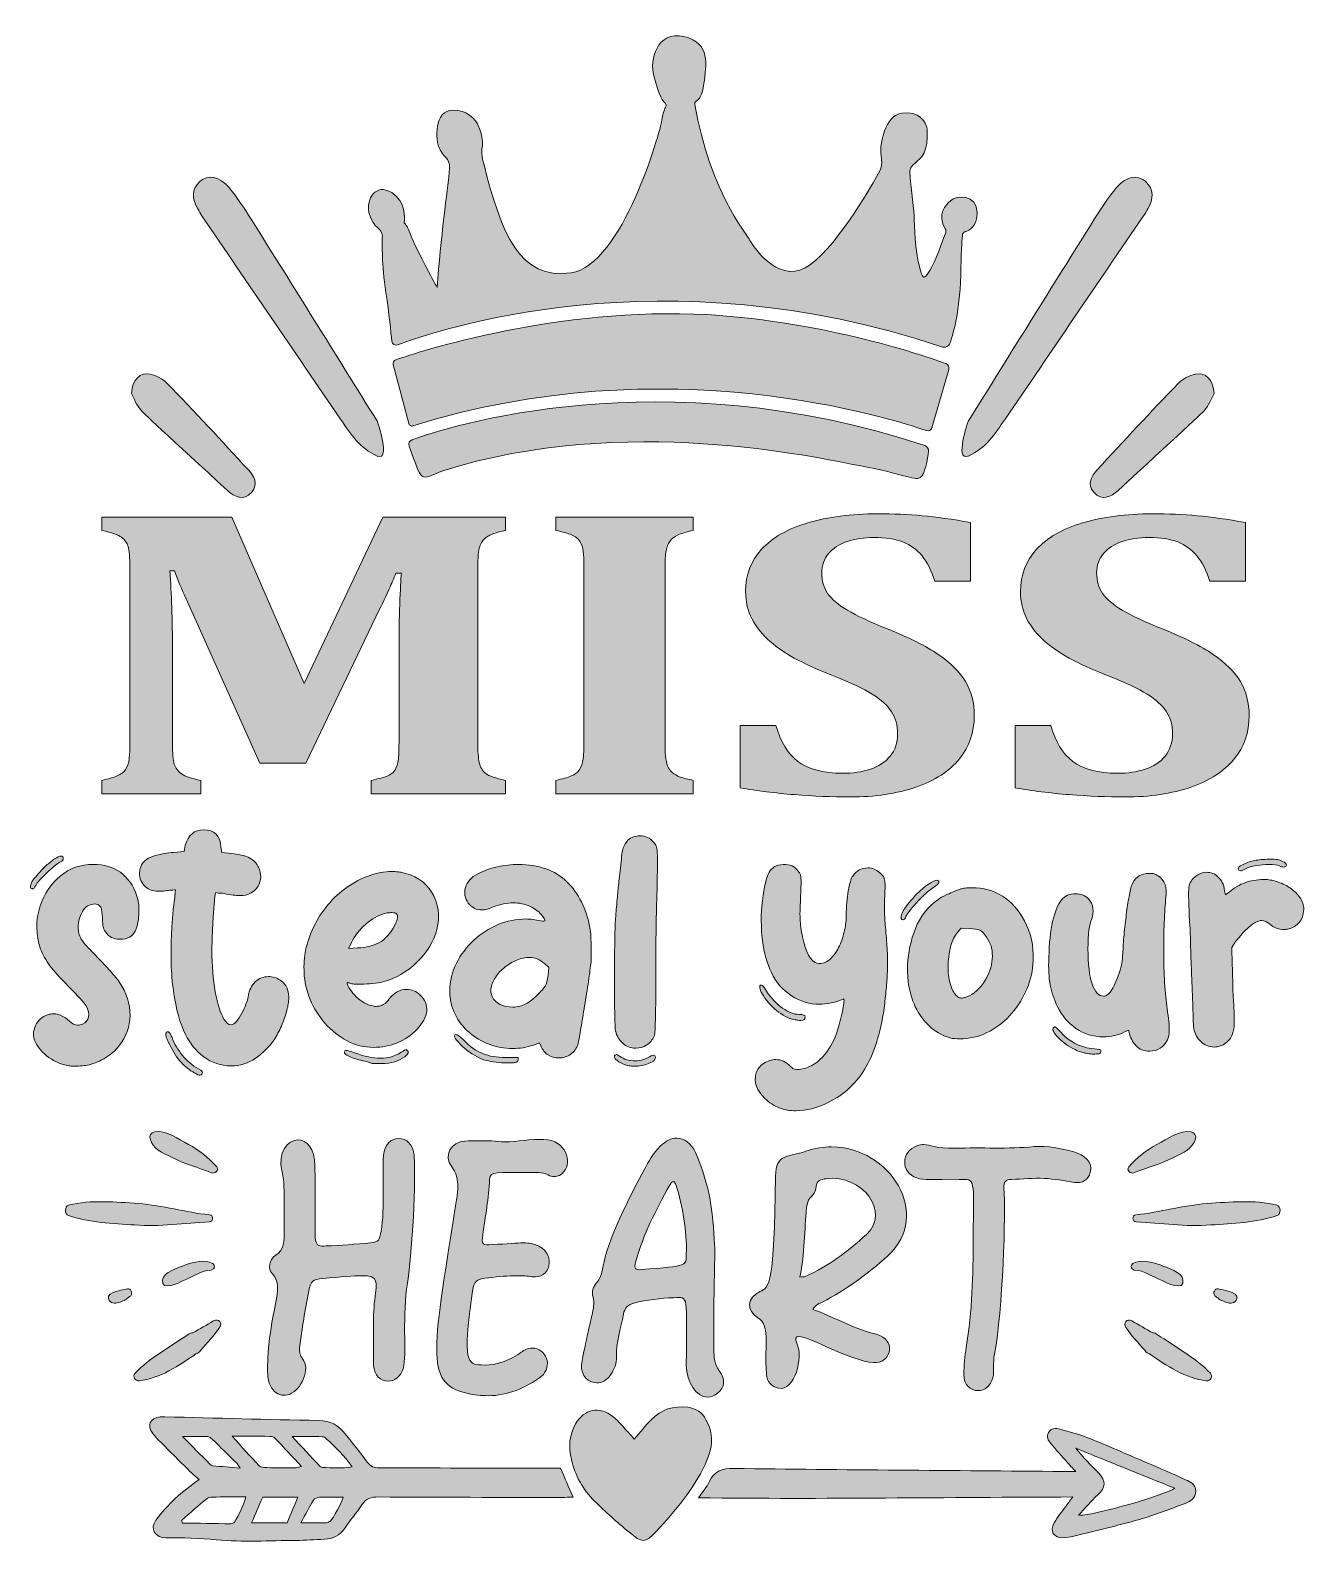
# Model space of a CAD drawing. Header units: inches. Extents: x 192 to 888, y -953 to -125.
import ezdxf

# ---------------------------------------------------------------- set-up
doc = ezdxf.new("R2010")
doc.units = ezdxf.units.IN
doc.header["$MEASUREMENT"] = 0
doc.layers.add('Layer 1', color=7, linetype='Continuous')

# ---------------------------------------------------------------- blocks, each defined once
blk = doc.blocks.new('block 3')
at = {"layer": 'Layer 1', "true_color": 0xffffff}
h = blk.add_hatch(color=7, dxfattribs=at)
h.dxf.hatch_style = 2
edge = h.paths.add_edge_path()
edge.add_spline(control_points=[(451.58, -398.88), (446.52, -399.99), (443.09, -401.2), (441.28, -402.49), (439.46, -403.78), (438.2, -405.52), (437.49, -407.7), (436.77, -409.88), (436.41, -413.74), (436.41, -419.28), (436.41, -419.28), (436.41, -515.19), (436.41, -515.19), (436.41, -519.7), (436.7, -523.26), (437.27, -525.89), (437.84, -528.51), (439.01, -530.5), (440.78, -531.87), (442.54, -533.24), (446.14, -534.48), (451.58, -535.59), (451.58, -535.59), (451.58, -542.9), (451.58, -542.9), (451.58, -542.9), (378.17, -542.9), (378.17, -542.9), (378.17, -542.9), (378.17, -535.59), (378.17, -535.59), (382.37, -534.7), (385.28, -533.92), (386.9, -533.26), (388.52, -532.59), (389.79, -531.73), (390.69, -530.65), (391.6, -529.58), (392.27, -527.96), (392.7, -525.77), (393.13, -523.59), (393.34, -519.99), (393.34, -514.96), (393.34, -514.96), (393.34, -460.64), (393.34, -460.64), (393.34, -454.65), (393.48, -447.59), (393.77, -439.46), (394.06, -431.33), (394.34, -425.57), (394.63, -422.17), (394.63, -422.17), (391.62, -422.17), (391.62, -422.17), (390.48, -425.12), (389.26, -428.03), (387.97, -430.87), (386.69, -433.72), (384.28, -438.8), (380.75, -446.11), (380.75, -446.11), (342.4, -526.16), (342.4, -526.16), (342.4, -526.16), (317.22, -526.16), (317.22, -526.16), (317.22, -526.16), (276.86, -436.25), (276.86, -436.25), (274.48, -431.15), (272.38, -426.08), (270.57, -421.06), (270.57, -421.06), (267.99, -421.06), (267.99, -421.06), (268.94, -433.25), (269.42, -447.67), (269.42, -464.3), (269.42, -464.3), (269.42, -515.3), (269.42, -515.3), (269.42, -520.77), (269.76, -524.57), (270.42, -526.72), (271.09, -528.86), (272.43, -530.64), (274.43, -532.04), (276.43, -533.44), (279.92, -534.63), (284.88, -535.59), (284.88, -535.59), (284.88, -542.9), (284.88, -542.9), (284.88, -542.9), (230.79, -542.9), (230.79, -542.9), (230.79, -542.9), (230.79, -535.59), (230.79, -535.59), (234.32, -534.85), (237.11, -534.03), (239.16, -533.15), (241.21, -532.26), (242.76, -531.08), (243.81, -529.6), (244.86, -528.12), (245.5, -526.24), (245.74, -523.94), (245.98, -521.65), (246.1, -518.73), (246.1, -515.19), (246.1, -515.19), (246.1, -419.28), (246.1, -419.28), (246.1, -413.67), (245.79, -409.82), (245.17, -407.75), (244.55, -405.68), (243.33, -403.98), (241.52, -402.65), (239.71, -401.32), (236.13, -400.07), (230.79, -398.88), (230.79, -398.88), (230.79, -391.57), (230.79, -391.57), (230.79, -391.57), (301.9, -391.57), (301.9, -391.57), (301.9, -391.57), (341.54, -482.59), (341.54, -482.59), (341.54, -482.59), (384.47, -391.57), (384.47, -391.57), (384.47, -391.57), (451.58, -391.57), (451.58, -391.57), (451.58, -391.57), (451.58, -398.88), (451.58, -398.88)], knot_values=[0, 0, 0, 0, 1, 1, 1, 2, 2, 2, 3, 3, 3, 4, 4, 4, 5, 5, 5, 6, 6, 6, 7, 7, 7, 8, 8, 8, 9, 9, 9, 10, 10, 10, 11, 11, 11, 12, 12, 12, 13, 13, 13, 14, 14, 14, 15, 15, 15, 16, 16, 16, 17, 17, 17, 18, 18, 18, 19, 19, 19, 20, 20, 20, 21, 21, 21, 22, 22, 22, 23, 23, 23, 24, 24, 24, 25, 25, 25, 26, 26, 26, 27, 27, 27, 28, 28, 28, 29, 29, 29, 30, 30, 30, 31, 31, 31, 32, 32, 32, 33, 33, 33, 34, 34, 34, 35, 35, 35, 36, 36, 36, 37, 37, 37, 38, 38, 38, 39, 39, 39, 40, 40, 40, 41, 41, 41, 42, 42, 42, 43, 43, 43, 44, 44, 44, 45, 45, 45, 46, 46, 46, 47, 47, 47, 47], degree=3, periodic=1)
h = blk.add_hatch(color=7, dxfattribs=at)
h.dxf.hatch_style = 2
edge = h.paths.add_edge_path()
edge.add_spline(control_points=[(538.87, -515.08), (538.87, -517.66), (538.96, -520.06), (539.15, -522.28), (539.34, -524.5), (539.73, -526.31), (540.3, -527.71), (540.87, -529.12), (541.71, -530.3), (542.8, -531.26), (543.9, -532.22), (545.4, -533.06), (547.31, -533.76), (549.22, -534.46), (551.55, -535.07), (554.32, -535.59), (554.32, -535.59), (554.32, -542.9), (554.32, -542.9), (554.32, -542.9), (479.2, -542.9), (479.2, -542.9), (479.2, -542.9), (479.2, -535.59), (479.2, -535.59), (482.73, -534.85), (485.52, -534.05), (487.57, -533.2), (489.62, -532.35), (491.15, -531.17), (492.15, -529.65), (493.15, -528.14), (493.79, -526.22), (494.08, -523.89), (494.37, -521.56), (494.51, -518.62), (494.51, -515.08), (494.51, -515.08), (494.51, -419.39), (494.51, -419.39), (494.51, -415.85), (494.39, -412.93), (494.15, -410.64), (493.91, -408.35), (493.29, -406.44), (492.29, -404.93), (491.29, -403.41), (489.76, -402.21), (487.71, -401.32), (485.66, -400.44), (482.82, -399.62), (479.2, -398.88), (479.2, -398.88), (479.2, -391.57), (479.2, -391.57), (479.2, -391.57), (554.32, -391.57), (554.32, -391.57), (554.32, -391.57), (554.32, -398.88), (554.32, -398.88), (550.41, -399.7), (547.53, -400.57), (545.66, -401.49), (543.8, -402.41), (542.4, -403.54), (541.44, -404.87), (540.49, -406.2), (539.82, -407.94), (539.44, -410.08), (539.06, -412.23), (538.87, -415.37), (538.87, -419.51), (538.87, -419.51), (538.87, -515.08), (538.87, -515.08)], knot_values=[0, 0, 0, 0, 1, 1, 1, 2, 2, 2, 3, 3, 3, 4, 4, 4, 5, 5, 5, 6, 6, 6, 7, 7, 7, 8, 8, 8, 9, 9, 9, 10, 10, 10, 11, 11, 11, 12, 12, 12, 13, 13, 13, 14, 14, 14, 15, 15, 15, 16, 16, 16, 17, 17, 17, 18, 18, 18, 19, 19, 19, 20, 20, 20, 21, 21, 21, 22, 22, 22, 23, 23, 23, 24, 24, 24, 25, 25, 25, 25], degree=3, periodic=1)
h = blk.add_hatch(color=7, dxfattribs=at)
h.dxf.hatch_style = 2
edge = h.paths.add_edge_path()
edge.add_spline(control_points=[(599.54, -505.54), (601.92, -514.34), (605.91, -520.9), (611.49, -525.22), (617.07, -529.54), (625.25, -531.71), (636.03, -531.71), (641.66, -531.71), (646.71, -530.97), (651.19, -529.49), (655.68, -528.01), (659.28, -525.63), (662, -522.34), (664.72, -519.05), (666.08, -514.93), (666.08, -509.98), (666.08, -505.39), (664.98, -501.42), (662.79, -498.06), (660.59, -494.69), (657.06, -491.5), (652.2, -488.47), (647.33, -485.44), (640.56, -482.22), (631.88, -478.82), (624.44, -475.94), (617.71, -472.94), (611.7, -469.84), (605.69, -466.74), (600.56, -463.32), (596.32, -459.58), (592.07, -455.85), (588.78, -451.77), (586.45, -447.33), (584.11, -442.9), (582.94, -437.91), (582.94, -432.37), (582.94, -423.28), (585.85, -415.55), (591.67, -409.2), (597.49, -402.84), (605.91, -398.02), (616.92, -394.73), (627.94, -391.44), (640.7, -389.79), (655.2, -389.79), (663.69, -389.79), (671.8, -390.14), (679.53, -390.85), (687.25, -391.55), (696.08, -392.79), (706, -394.56), (706, -394.56), (706, -426.71), (706, -426.71), (706, -426.71), (686.4, -426.71), (686.4, -426.71), (684.58, -420.87), (682.27, -416.24), (679.46, -412.8), (676.64, -409.36), (673.14, -406.83), (668.94, -405.2), (664.74, -403.58), (659.45, -402.76), (653.06, -402.76), (647.62, -402.76), (642.75, -403.5), (638.46, -404.98), (634.17, -406.46), (630.78, -408.66), (628.3, -411.58), (625.82, -414.5), (624.58, -418.03), (624.58, -422.17), (624.58, -426.45), (625.65, -430.17), (627.8, -433.31), (629.95, -436.45), (633.55, -439.52), (638.6, -442.51), (643.66, -445.5), (651, -448.92), (660.64, -452.77), (672.37, -457.5), (681.6, -462.14), (688.33, -466.68), (695.05, -471.23), (700.01, -476.18), (703.21, -481.54), (706.4, -486.9), (708, -493.12), (708, -500.22), (708, -509.31), (705.28, -517.2), (699.85, -523.89), (694.41, -530.58), (686.49, -535.72), (676.09, -539.3), (665.7, -542.89), (653.67, -544.68), (640.03, -544.68), (630.3, -544.68), (620.17, -544.25), (609.63, -543.4), (599.09, -542.55), (589.19, -541.32), (579.94, -539.69), (579.94, -539.69), (579.94, -505.54), (579.94, -505.54), (579.94, -505.54), (599.54, -505.54), (599.54, -505.54)], knot_values=[0, 0, 0, 0, 1, 1, 1, 2, 2, 2, 3, 3, 3, 4, 4, 4, 5, 5, 5, 6, 6, 6, 7, 7, 7, 8, 8, 8, 9, 9, 9, 10, 10, 10, 11, 11, 11, 12, 12, 12, 13, 13, 13, 14, 14, 14, 15, 15, 15, 16, 16, 16, 17, 17, 17, 18, 18, 18, 19, 19, 19, 20, 20, 20, 21, 21, 21, 22, 22, 22, 23, 23, 23, 24, 24, 24, 25, 25, 25, 26, 26, 26, 27, 27, 27, 28, 28, 28, 29, 29, 29, 30, 30, 30, 31, 31, 31, 32, 32, 32, 33, 33, 33, 34, 34, 34, 35, 35, 35, 36, 36, 36, 37, 37, 37, 38, 38, 38, 38], degree=3, periodic=1)
h = blk.add_hatch(color=7, dxfattribs=at)
h.dxf.hatch_style = 2
edge = h.paths.add_edge_path()
edge.add_spline(control_points=[(749.93, -505.54), (752.31, -514.34), (756.3, -520.9), (761.88, -525.22), (767.46, -529.54), (775.64, -531.71), (786.42, -531.71), (792.05, -531.71), (797.1, -530.97), (801.59, -529.49), (806.07, -528.01), (809.67, -525.63), (812.39, -522.34), (815.11, -519.05), (816.47, -514.93), (816.47, -509.98), (816.47, -505.39), (815.37, -501.42), (813.18, -498.06), (810.98, -494.69), (807.45, -491.5), (802.59, -488.47), (797.72, -485.44), (790.95, -482.22), (782.27, -478.82), (774.83, -475.94), (768.1, -472.94), (762.09, -469.84), (756.08, -466.74), (750.95, -463.32), (746.71, -459.58), (742.46, -455.85), (739.17, -451.77), (736.84, -447.33), (734.5, -442.9), (733.33, -437.91), (733.33, -432.37), (733.33, -423.28), (736.24, -415.55), (742.06, -409.2), (747.88, -402.84), (756.3, -398.02), (767.31, -394.73), (778.33, -391.44), (791.09, -389.79), (805.59, -389.79), (814.08, -389.79), (822.19, -390.14), (829.92, -390.85), (837.64, -391.55), (846.47, -392.79), (856.39, -394.56), (856.39, -394.56), (856.39, -426.71), (856.39, -426.71), (856.39, -426.71), (836.79, -426.71), (836.79, -426.71), (834.97, -420.87), (832.66, -416.24), (829.85, -412.8), (827.03, -409.36), (823.53, -406.83), (819.33, -405.2), (815.13, -403.58), (809.84, -402.76), (803.45, -402.76), (798.01, -402.76), (793.14, -403.5), (788.85, -404.98), (784.56, -406.46), (781.17, -408.66), (778.69, -411.58), (776.21, -414.5), (774.97, -418.03), (774.97, -422.17), (774.97, -426.45), (776.04, -430.17), (778.19, -433.31), (780.34, -436.45), (783.94, -439.52), (788.99, -442.51), (794.05, -445.5), (801.39, -448.92), (811.03, -452.77), (822.76, -457.5), (831.99, -462.14), (838.72, -466.68), (845.44, -471.23), (850.4, -476.18), (853.6, -481.54), (856.79, -486.9), (858.39, -493.12), (858.39, -500.22), (858.39, -509.31), (855.67, -517.2), (850.24, -523.89), (844.8, -530.58), (836.88, -535.72), (826.48, -539.3), (816.09, -542.89), (804.06, -544.68), (790.42, -544.68), (780.69, -544.68), (770.56, -544.25), (760.02, -543.4), (749.48, -542.55), (739.58, -541.32), (730.33, -539.69), (730.33, -539.69), (730.33, -505.54), (730.33, -505.54), (730.33, -505.54), (749.93, -505.54), (749.93, -505.54)], knot_values=[0, 0, 0, 0, 1, 1, 1, 2, 2, 2, 3, 3, 3, 4, 4, 4, 5, 5, 5, 6, 6, 6, 7, 7, 7, 8, 8, 8, 9, 9, 9, 10, 10, 10, 11, 11, 11, 12, 12, 12, 13, 13, 13, 14, 14, 14, 15, 15, 15, 16, 16, 16, 17, 17, 17, 18, 18, 18, 19, 19, 19, 20, 20, 20, 21, 21, 21, 22, 22, 22, 23, 23, 23, 24, 24, 24, 25, 25, 25, 26, 26, 26, 27, 27, 27, 28, 28, 28, 29, 29, 29, 30, 30, 30, 31, 31, 31, 32, 32, 32, 33, 33, 33, 34, 34, 34, 35, 35, 35, 36, 36, 36, 37, 37, 37, 38, 38, 38, 38], degree=3, periodic=1)
at = {"layer": 'Layer 1', "lineweight": 0}
for points, knots in [([(451.58, -398.88), (446.52, -399.99), (443.09, -401.2), (441.28, -402.49), (439.46, -403.78), (438.2, -405.52), (437.49, -407.7), (436.77, -409.88), (436.41, -413.74), (436.41, -419.28), (436.41, -419.28), (436.41, -515.19), (436.41, -515.19), (436.41, -519.7), (436.7, -523.26), (437.27, -525.89), (437.84, -528.51), (439.01, -530.5), (440.78, -531.87), (442.54, -533.24), (446.14, -534.48), (451.58, -535.59), (451.58, -535.59), (451.58, -542.9), (451.58, -542.9), (451.58, -542.9), (378.17, -542.9), (378.17, -542.9), (378.17, -542.9), (378.17, -535.59), (378.17, -535.59), (382.37, -534.7), (385.28, -533.92), (386.9, -533.26), (388.52, -532.59), (389.79, -531.73), (390.69, -530.65), (391.6, -529.58), (392.27, -527.96), (392.7, -525.77), (393.13, -523.59), (393.34, -519.99), (393.34, -514.96), (393.34, -514.96), (393.34, -460.64), (393.34, -460.64), (393.34, -454.65), (393.48, -447.59), (393.77, -439.46), (394.06, -431.33), (394.34, -425.57), (394.63, -422.17), (394.63, -422.17), (391.62, -422.17), (391.62, -422.17), (390.48, -425.12), (389.26, -428.03), (387.97, -430.87), (386.69, -433.72), (384.28, -438.8), (380.75, -446.11), (380.75, -446.11), (342.4, -526.16), (342.4, -526.16), (342.4, -526.16), (317.22, -526.16), (317.22, -526.16), (317.22, -526.16), (276.86, -436.25), (276.86, -436.25), (274.48, -431.15), (272.38, -426.08), (270.57, -421.06), (270.57, -421.06), (267.99, -421.06), (267.99, -421.06), (268.94, -433.25), (269.42, -447.67), (269.42, -464.3), (269.42, -464.3), (269.42, -515.3), (269.42, -515.3), (269.42, -520.77), (269.76, -524.57), (270.42, -526.72), (271.09, -528.86), (272.43, -530.64), (274.43, -532.04), (276.43, -533.44), (279.92, -534.63), (284.88, -535.59), (284.88, -535.59), (284.88, -542.9), (284.88, -542.9), (284.88, -542.9), (230.79, -542.9), (230.79, -542.9), (230.79, -542.9), (230.79, -535.59), (230.79, -535.59), (234.32, -534.85), (237.11, -534.03), (239.16, -533.15), (241.21, -532.26), (242.76, -531.08), (243.81, -529.6), (244.86, -528.12), (245.5, -526.24), (245.74, -523.94), (245.98, -521.65), (246.1, -518.73), (246.1, -515.19), (246.1, -515.19), (246.1, -419.28), (246.1, -419.28), (246.1, -413.67), (245.79, -409.82), (245.17, -407.75), (244.55, -405.68), (243.33, -403.98), (241.52, -402.65), (239.71, -401.32), (236.13, -400.07), (230.79, -398.88), (230.79, -398.88), (230.79, -391.57), (230.79, -391.57), (230.79, -391.57), (301.9, -391.57), (301.9, -391.57), (301.9, -391.57), (341.54, -482.59), (341.54, -482.59), (341.54, -482.59), (384.47, -391.57), (384.47, -391.57), (384.47, -391.57), (451.58, -391.57), (451.58, -391.57), (451.58, -391.57), (451.58, -398.88), (451.58, -398.88)], [0, 0, 0, 0, 1, 1, 1, 2, 2, 2, 3, 3, 3, 4, 4, 4, 5, 5, 5, 6, 6, 6, 7, 7, 7, 8, 8, 8, 9, 9, 9, 10, 10, 10, 11, 11, 11, 12, 12, 12, 13, 13, 13, 14, 14, 14, 15, 15, 15, 16, 16, 16, 17, 17, 17, 18, 18, 18, 19, 19, 19, 20, 20, 20, 21, 21, 21, 22, 22, 22, 23, 23, 23, 24, 24, 24, 25, 25, 25, 26, 26, 26, 27, 27, 27, 28, 28, 28, 29, 29, 29, 30, 30, 30, 31, 31, 31, 32, 32, 32, 33, 33, 33, 34, 34, 34, 35, 35, 35, 36, 36, 36, 37, 37, 37, 38, 38, 38, 39, 39, 39, 40, 40, 40, 41, 41, 41, 42, 42, 42, 43, 43, 43, 44, 44, 44, 45, 45, 45, 46, 46, 46, 47, 47, 47, 47]), ([(538.87, -515.08), (538.87, -517.66), (538.96, -520.06), (539.15, -522.28), (539.34, -524.5), (539.73, -526.31), (540.3, -527.71), (540.87, -529.12), (541.71, -530.3), (542.8, -531.26), (543.9, -532.22), (545.4, -533.06), (547.31, -533.76), (549.22, -534.46), (551.55, -535.07), (554.32, -535.59), (554.32, -535.59), (554.32, -542.9), (554.32, -542.9), (554.32, -542.9), (479.2, -542.9), (479.2, -542.9), (479.2, -542.9), (479.2, -535.59), (479.2, -535.59), (482.73, -534.85), (485.52, -534.05), (487.57, -533.2), (489.62, -532.35), (491.15, -531.17), (492.15, -529.65), (493.15, -528.14), (493.79, -526.22), (494.08, -523.89), (494.37, -521.56), (494.51, -518.62), (494.51, -515.08), (494.51, -515.08), (494.51, -419.39), (494.51, -419.39), (494.51, -415.85), (494.39, -412.93), (494.15, -410.64), (493.91, -408.35), (493.29, -406.44), (492.29, -404.93), (491.29, -403.41), (489.76, -402.21), (487.71, -401.32), (485.66, -400.44), (482.82, -399.62), (479.2, -398.88), (479.2, -398.88), (479.2, -391.57), (479.2, -391.57), (479.2, -391.57), (554.32, -391.57), (554.32, -391.57), (554.32, -391.57), (554.32, -398.88), (554.32, -398.88), (550.41, -399.7), (547.53, -400.57), (545.66, -401.49), (543.8, -402.41), (542.4, -403.54), (541.44, -404.87), (540.49, -406.2), (539.82, -407.94), (539.44, -410.08), (539.06, -412.23), (538.87, -415.37), (538.87, -419.51), (538.87, -419.51), (538.87, -515.08), (538.87, -515.08)], [0, 0, 0, 0, 1, 1, 1, 2, 2, 2, 3, 3, 3, 4, 4, 4, 5, 5, 5, 6, 6, 6, 7, 7, 7, 8, 8, 8, 9, 9, 9, 10, 10, 10, 11, 11, 11, 12, 12, 12, 13, 13, 13, 14, 14, 14, 15, 15, 15, 16, 16, 16, 17, 17, 17, 18, 18, 18, 19, 19, 19, 20, 20, 20, 21, 21, 21, 22, 22, 22, 23, 23, 23, 24, 24, 24, 25, 25, 25, 25]), ([(599.54, -505.54), (601.92, -514.34), (605.91, -520.9), (611.49, -525.22), (617.07, -529.54), (625.25, -531.71), (636.03, -531.71), (641.66, -531.71), (646.71, -530.97), (651.19, -529.49), (655.68, -528.01), (659.28, -525.63), (662, -522.34), (664.72, -519.05), (666.08, -514.93), (666.08, -509.98), (666.08, -505.39), (664.98, -501.42), (662.79, -498.06), (660.59, -494.69), (657.06, -491.5), (652.2, -488.47), (647.33, -485.44), (640.56, -482.22), (631.88, -478.82), (624.44, -475.94), (617.71, -472.94), (611.7, -469.84), (605.69, -466.74), (600.56, -463.32), (596.32, -459.58), (592.07, -455.85), (588.78, -451.77), (586.45, -447.33), (584.11, -442.9), (582.94, -437.91), (582.94, -432.37), (582.94, -423.28), (585.85, -415.55), (591.67, -409.2), (597.49, -402.84), (605.91, -398.02), (616.92, -394.73), (627.94, -391.44), (640.7, -389.79), (655.2, -389.79), (663.69, -389.79), (671.8, -390.14), (679.53, -390.85), (687.25, -391.55), (696.08, -392.79), (706, -394.56), (706, -394.56), (706, -426.71), (706, -426.71), (706, -426.71), (686.4, -426.71), (686.4, -426.71), (684.58, -420.87), (682.27, -416.24), (679.46, -412.8), (676.64, -409.36), (673.14, -406.83), (668.94, -405.2), (664.74, -403.58), (659.45, -402.76), (653.06, -402.76), (647.62, -402.76), (642.75, -403.5), (638.46, -404.98), (634.17, -406.46), (630.78, -408.66), (628.3, -411.58), (625.82, -414.5), (624.58, -418.03), (624.58, -422.17), (624.58, -426.45), (625.65, -430.17), (627.8, -433.31), (629.95, -436.45), (633.55, -439.52), (638.6, -442.51), (643.66, -445.5), (651, -448.92), (660.64, -452.77), (672.37, -457.5), (681.6, -462.14), (688.33, -466.68), (695.05, -471.23), (700.01, -476.18), (703.21, -481.54), (706.4, -486.9), (708, -493.12), (708, -500.22), (708, -509.31), (705.28, -517.2), (699.85, -523.89), (694.41, -530.58), (686.49, -535.72), (676.09, -539.3), (665.7, -542.89), (653.67, -544.68), (640.03, -544.68), (630.3, -544.68), (620.17, -544.25), (609.63, -543.4), (599.09, -542.55), (589.19, -541.32), (579.94, -539.69), (579.94, -539.69), (579.94, -505.54), (579.94, -505.54), (579.94, -505.54), (599.54, -505.54), (599.54, -505.54)], [0, 0, 0, 0, 1, 1, 1, 2, 2, 2, 3, 3, 3, 4, 4, 4, 5, 5, 5, 6, 6, 6, 7, 7, 7, 8, 8, 8, 9, 9, 9, 10, 10, 10, 11, 11, 11, 12, 12, 12, 13, 13, 13, 14, 14, 14, 15, 15, 15, 16, 16, 16, 17, 17, 17, 18, 18, 18, 19, 19, 19, 20, 20, 20, 21, 21, 21, 22, 22, 22, 23, 23, 23, 24, 24, 24, 25, 25, 25, 26, 26, 26, 27, 27, 27, 28, 28, 28, 29, 29, 29, 30, 30, 30, 31, 31, 31, 32, 32, 32, 33, 33, 33, 34, 34, 34, 35, 35, 35, 36, 36, 36, 37, 37, 37, 38, 38, 38, 38]), ([(749.93, -505.54), (752.31, -514.34), (756.3, -520.9), (761.88, -525.22), (767.46, -529.54), (775.64, -531.71), (786.42, -531.71), (792.05, -531.71), (797.1, -530.97), (801.59, -529.49), (806.07, -528.01), (809.67, -525.63), (812.39, -522.34), (815.11, -519.05), (816.47, -514.93), (816.47, -509.98), (816.47, -505.39), (815.37, -501.42), (813.18, -498.06), (810.98, -494.69), (807.45, -491.5), (802.59, -488.47), (797.72, -485.44), (790.95, -482.22), (782.27, -478.82), (774.83, -475.94), (768.1, -472.94), (762.09, -469.84), (756.08, -466.74), (750.95, -463.32), (746.71, -459.58), (742.46, -455.85), (739.17, -451.77), (736.84, -447.33), (734.5, -442.9), (733.33, -437.91), (733.33, -432.37), (733.33, -423.28), (736.24, -415.55), (742.06, -409.2), (747.88, -402.84), (756.3, -398.02), (767.31, -394.73), (778.33, -391.44), (791.09, -389.79), (805.59, -389.79), (814.08, -389.79), (822.19, -390.14), (829.92, -390.85), (837.64, -391.55), (846.47, -392.79), (856.39, -394.56), (856.39, -394.56), (856.39, -426.71), (856.39, -426.71), (856.39, -426.71), (836.79, -426.71), (836.79, -426.71), (834.97, -420.87), (832.66, -416.24), (829.85, -412.8), (827.03, -409.36), (823.53, -406.83), (819.33, -405.2), (815.13, -403.58), (809.84, -402.76), (803.45, -402.76), (798.01, -402.76), (793.14, -403.5), (788.85, -404.98), (784.56, -406.46), (781.17, -408.66), (778.69, -411.58), (776.21, -414.5), (774.97, -418.03), (774.97, -422.17), (774.97, -426.45), (776.04, -430.17), (778.19, -433.31), (780.34, -436.45), (783.94, -439.52), (788.99, -442.51), (794.05, -445.5), (801.39, -448.92), (811.03, -452.77), (822.76, -457.5), (831.99, -462.14), (838.72, -466.68), (845.44, -471.23), (850.4, -476.18), (853.6, -481.54), (856.79, -486.9), (858.39, -493.12), (858.39, -500.22), (858.39, -509.31), (855.67, -517.2), (850.24, -523.89), (844.8, -530.58), (836.88, -535.72), (826.48, -539.3), (816.09, -542.89), (804.06, -544.68), (790.42, -544.68), (780.69, -544.68), (770.56, -544.25), (760.02, -543.4), (749.48, -542.55), (739.58, -541.32), (730.33, -539.69), (730.33, -539.69), (730.33, -505.54), (730.33, -505.54), (730.33, -505.54), (749.93, -505.54), (749.93, -505.54)], [0, 0, 0, 0, 1, 1, 1, 2, 2, 2, 3, 3, 3, 4, 4, 4, 5, 5, 5, 6, 6, 6, 7, 7, 7, 8, 8, 8, 9, 9, 9, 10, 10, 10, 11, 11, 11, 12, 12, 12, 13, 13, 13, 14, 14, 14, 15, 15, 15, 16, 16, 16, 17, 17, 17, 18, 18, 18, 19, 19, 19, 20, 20, 20, 21, 21, 21, 22, 22, 22, 23, 23, 23, 24, 24, 24, 25, 25, 25, 26, 26, 26, 27, 27, 27, 28, 28, 28, 29, 29, 29, 30, 30, 30, 31, 31, 31, 32, 32, 32, 33, 33, 33, 34, 34, 34, 35, 35, 35, 36, 36, 36, 37, 37, 37, 38, 38, 38, 38])]:
    blk.add_open_spline(points, degree=3, knots=knots, dxfattribs=at)
blk = doc.blocks.new('block 4')
at = {"layer": 'Layer 1', "true_color": 0xe43b40}
h = blk.add_hatch(color=13, dxfattribs=at)
h.dxf.hatch_style = 2
edge = h.paths.add_edge_path()
edge.add_spline(control_points=[(332.4, -650.14), (332.95, -651.51), (333.15, -653.26), (333.02, -655.39), (332.88, -657.52), (332.47, -659.82), (331.78, -662.29), (331.09, -664.76), (330.17, -667.34), (329, -670.01), (327.83, -672.69), (326.5, -675.2), (324.99, -677.53), (322.24, -681.51), (318.87, -684.87), (314.89, -687.62), (310.91, -690.37), (306.45, -691.74), (301.51, -691.74), (295.88, -691.74), (290.9, -690.09), (286.58, -686.8), (282.25, -683.5), (278.92, -679.45), (276.59, -674.65), (273.57, -668.61), (271.37, -660.71), (270, -650.96), (268.62, -641.22), (268.28, -630.44), (268.97, -618.63), (269.1, -615.61), (269.31, -612.48), (269.59, -609.26), (269.86, -606.03), (270.13, -603.53), (270.41, -601.74), (270.54, -600.92), (270.65, -600.13), (270.72, -599.37), (270.79, -598.62), (270.82, -597.97), (270.82, -597.42), (270.96, -596.73), (271.03, -596.11), (271.03, -595.56), (271.03, -595.56), (270.41, -595.56), (270.41, -595.56), (270, -595.56), (269.38, -595.6), (268.56, -595.67), (267.73, -595.74), (266.77, -595.84), (265.67, -595.97), (264.85, -596.11), (264.1, -596.18), (263.41, -596.18), (262.72, -596.18), (262.1, -596.18), (261.55, -596.18), (258.67, -596.18), (256.4, -595.43), (254.76, -593.91), (252.42, -591.85), (251.33, -589.25), (251.46, -586.09), (251.6, -582.93), (252.9, -580.46), (255.38, -578.67), (256.48, -577.85), (258.29, -577.13), (260.83, -576.51), (263.37, -575.89), (266.43, -575.38), (270, -574.97), (270, -574.97), (275.76, -574.56), (275.76, -574.56), (275.76, -574.56), (276.38, -571.26), (276.38, -571.26), (278.03, -565.49), (281.39, -562.61), (286.47, -562.61), (292.38, -562.61), (295.54, -565.77), (295.95, -572.08), (295.95, -572.08), (296.36, -574.97), (296.36, -574.97), (296.36, -574.97), (301.92, -575.59), (301.92, -575.59), (305.35, -576.13), (307.72, -576.58), (309.03, -576.92), (310.33, -577.27), (311.53, -577.85), (312.63, -578.67), (314.41, -579.91), (315.72, -581.39), (316.54, -583.1), (317.37, -584.82), (317.74, -586.6), (317.67, -588.46), (317.6, -590.31), (317.09, -592.03), (316.13, -593.61), (315.17, -595.19), (313.73, -596.46), (311.81, -597.42), (310.16, -598.24), (308.51, -598.65), (306.86, -598.65), (305.9, -598.65), (304.8, -598.58), (303.57, -598.45), (302.33, -598.31), (300.75, -598.1), (298.83, -597.83), (297.46, -597.42), (296.08, -597.21), (294.71, -597.21), (294.16, -597.07), (293.61, -597), (293.06, -597), (292.93, -597.14), (292.72, -598.48), (292.45, -601.02), (292.17, -603.56), (291.93, -606.55), (291.72, -609.98), (291.52, -613.41), (291.35, -616.85), (291.21, -620.28), (291.07, -623.71), (291, -626.45), (291, -628.51), (291, -636.89), (291.62, -644.47), (292.86, -651.27), (294.09, -658.07), (295.67, -663.05), (297.6, -666.2), (298.83, -668.26), (300.07, -669.29), (301.3, -669.29), (302.4, -669.29), (303.46, -668.67), (304.49, -667.44), (305.52, -666.2), (306.48, -664.73), (307.38, -663.01), (308.27, -661.3), (309.03, -659.61), (309.64, -657.96), (310.26, -656.32), (310.64, -655.08), (310.78, -654.26), (311.19, -652.06), (311.67, -650.38), (312.22, -649.21), (312.76, -648.05), (313.59, -646.92), (314.69, -645.81), (316.88, -643.89), (319.29, -642.93), (321.9, -642.93), (324.23, -642.93), (326.39, -643.58), (328.38, -644.89), (330.37, -646.19), (331.71, -647.94), (332.4, -650.14)], knot_values=[0, 0, 0, 0, 1, 1, 1, 2, 2, 2, 3, 3, 3, 4, 4, 4, 5, 5, 5, 6, 6, 6, 7, 7, 7, 8, 8, 8, 9, 9, 9, 10, 10, 10, 11, 11, 11, 12, 12, 12, 13, 13, 13, 14, 14, 14, 15, 15, 15, 16, 16, 16, 17, 17, 17, 18, 18, 18, 19, 19, 19, 20, 20, 20, 21, 21, 21, 22, 22, 22, 23, 23, 23, 24, 24, 24, 25, 25, 25, 26, 26, 26, 27, 27, 27, 28, 28, 28, 29, 29, 29, 30, 30, 30, 31, 31, 31, 32, 32, 32, 33, 33, 33, 34, 34, 34, 35, 35, 35, 36, 36, 36, 37, 37, 37, 38, 38, 38, 39, 39, 39, 40, 40, 40, 41, 41, 41, 42, 42, 42, 43, 43, 43, 44, 44, 44, 45, 45, 45, 46, 46, 46, 47, 47, 47, 48, 48, 48, 49, 49, 49, 50, 50, 50, 51, 51, 51, 52, 52, 52, 53, 53, 53, 54, 54, 54, 55, 55, 55, 56, 56, 56, 57, 57, 57, 58, 58, 58, 58], degree=3, periodic=1)
edge = h.paths.add_edge_path()
edge.add_spline(control_points=[(283.59, -693.39), (285.78, -694.35), (286.4, -695.31), (285.44, -696.27), (285.31, -696.68), (284.96, -696.89), (284.41, -696.89), (284, -696.89), (283.04, -696.48), (281.53, -695.65), (278.78, -694.14), (276.31, -692.18), (274.12, -689.78), (271.92, -687.38), (269.86, -684.19), (267.94, -680.21), (266.7, -677.87), (265.98, -676.19), (265.78, -675.16), (265.57, -674.13), (265.81, -673.48), (266.5, -673.21), (267.04, -673.07), (267.49, -673.21), (267.83, -673.62), (268.18, -674.03), (268.62, -674.92), (269.17, -676.29), (270.54, -679.87), (272.47, -683.12), (274.94, -686.08), (277.41, -689.03), (280.29, -691.46), (283.59, -693.39)], knot_values=[0, 0, 0, 0, 1, 1, 1, 2, 2, 2, 3, 3, 3, 4, 4, 4, 5, 5, 5, 6, 6, 6, 7, 7, 7, 8, 8, 8, 9, 9, 9, 10, 10, 10, 11, 11, 11, 11], degree=3, periodic=1)
h = blk.add_hatch(color=13, dxfattribs=at)
h.dxf.hatch_style = 2
edge = h.paths.add_edge_path()
edge.add_spline(control_points=[(531.34, -686.18), (531.61, -686.04), (531.96, -685.97), (532.37, -685.97), (533.19, -685.97), (533.6, -686.38), (533.6, -687.21), (533.6, -688.44), (532.37, -689.54), (529.9, -690.5), (527.43, -691.46), (524.82, -691.95), (522.07, -691.95), (520.7, -691.95), (519.73, -691.87), (519.19, -691.74), (517.81, -691.46), (516.3, -690.92), (514.66, -690.09), (513.01, -689.27), (511.98, -688.51), (511.57, -687.83), (511.02, -687), (511.02, -686.38), (511.57, -685.97), (511.84, -685.7), (512.12, -685.56), (512.39, -685.56), (512.53, -685.56), (513.08, -685.84), (514.04, -686.38), (516.37, -688.17), (519.26, -689.06), (522.69, -689.06), (525.71, -689.06), (528.59, -688.1), (531.34, -686.18)], knot_values=[0, 0, 0, 0, 1, 1, 1, 2, 2, 2, 3, 3, 3, 4, 4, 4, 5, 5, 5, 6, 6, 6, 7, 7, 7, 8, 8, 8, 9, 9, 9, 10, 10, 10, 11, 11, 11, 12, 12, 12, 12], degree=3, periodic=1)
edge = h.paths.add_edge_path()
edge.add_spline(control_points=[(532.57, -569.41), (533.26, -570.1), (533.74, -570.78), (534.02, -571.47), (534.29, -572.15), (534.5, -573.39), (534.63, -575.17), (534.77, -576.96), (534.8, -579.6), (534.74, -583.1), (534.67, -586.6), (534.56, -591.44), (534.43, -597.62), (534.29, -600.78), (534.19, -604.45), (534.12, -608.64), (534.05, -612.83), (533.98, -617.15), (533.91, -621.61), (533.84, -626.08), (533.81, -630.51), (533.81, -634.9), (533.81, -639.29), (533.81, -643.34), (533.81, -647.05), (533.81, -653.09), (533.78, -657.9), (533.71, -661.47), (533.64, -665.04), (533.57, -667.78), (533.5, -669.7), (533.43, -671.63), (533.36, -672.97), (533.3, -673.72), (533.22, -674.48), (533.12, -675.06), (532.99, -675.47), (532.02, -677.53), (530.65, -679.14), (528.87, -680.31), (527.08, -681.48), (525.09, -682.06), (522.89, -682.06), (520.01, -682.06), (517.61, -681.17), (515.69, -679.38), (513.76, -677.6), (512.46, -675.34), (511.77, -672.59), (511.64, -671.9), (511.53, -670.22), (511.46, -667.54), (511.39, -664.86), (511.33, -661.57), (511.26, -657.66), (511.19, -653.74), (511.16, -649.49), (511.16, -644.89), (511.16, -640.29), (511.19, -635.82), (511.26, -631.5), (511.33, -627.18), (511.39, -623.23), (511.46, -619.66), (511.53, -616.09), (511.64, -613.34), (511.77, -611.42), (511.91, -609.36), (512.05, -607.54), (512.19, -605.96), (512.32, -604.39), (512.49, -602.56), (512.7, -600.5), (512.91, -598.45), (513.14, -595.97), (513.42, -593.09), (513.69, -590.21), (514.11, -586.43), (514.66, -581.76), (515.07, -577.1), (515.51, -574.01), (516, -572.5), (516.47, -570.99), (517.33, -569.61), (518.57, -568.38), (520.49, -566.73), (522.69, -565.91), (525.16, -565.91), (528.18, -565.91), (530.65, -567.07), (532.57, -569.41)], knot_values=[0, 0, 0, 0, 1, 1, 1, 2, 2, 2, 3, 3, 3, 4, 4, 4, 5, 5, 5, 6, 6, 6, 7, 7, 7, 8, 8, 8, 9, 9, 9, 10, 10, 10, 11, 11, 11, 12, 12, 12, 13, 13, 13, 14, 14, 14, 15, 15, 15, 16, 16, 16, 17, 17, 17, 18, 18, 18, 19, 19, 19, 20, 20, 20, 21, 21, 21, 22, 22, 22, 23, 23, 23, 24, 24, 24, 25, 25, 25, 26, 26, 26, 27, 27, 27, 28, 28, 28, 29, 29, 29, 30, 30, 30, 30], degree=3, periodic=1)
h = blk.add_hatch(color=13, dxfattribs=at)
h.dxf.hatch_style = 2
edge = h.paths.add_edge_path()
edge.add_spline(control_points=[(194.62, -593.09), (193.93, -594.33), (193.39, -594.94), (192.98, -594.94), (192.84, -594.94), (192.74, -594.91), (192.67, -594.84), (192.6, -594.77), (192.5, -594.74), (192.36, -594.74), (191.81, -594.6), (191.64, -594.05), (191.84, -593.09), (192.05, -592.13), (192.5, -591.1), (193.18, -590), (193.87, -589.18), (194.86, -588.01), (196.17, -586.5), (197.47, -584.99), (198.88, -583.55), (200.39, -582.18), (201.9, -580.81), (203.41, -579.6), (204.92, -578.57), (206.43, -577.54), (207.67, -577.03), (208.63, -577.03), (209.31, -577.03), (209.66, -577.44), (209.66, -578.26), (209.66, -579.09), (209.17, -579.7), (208.22, -580.12), (207.25, -580.67), (206.05, -581.53), (204.61, -582.69), (203.17, -583.86), (201.8, -585.06), (200.49, -586.29), (199.19, -587.53), (197.99, -588.77), (196.89, -590), (195.79, -591.24), (195.03, -592.27), (194.62, -593.09)], knot_values=[0, 0, 0, 0, 1, 1, 1, 2, 2, 2, 3, 3, 3, 4, 4, 4, 5, 5, 5, 6, 6, 6, 7, 7, 7, 8, 8, 8, 9, 9, 9, 10, 10, 10, 11, 11, 11, 12, 12, 12, 13, 13, 13, 14, 14, 14, 15, 15, 15, 15], degree=3, periodic=1)
edge = h.paths.add_edge_path()
edge.add_spline(control_points=[(250.02, -598.86), (250.44, -600.37), (250.71, -601.67), (250.85, -602.77), (250.98, -603.87), (251.05, -605.59), (251.05, -607.92), (251.05, -611.63), (250.37, -614.99), (248.99, -618.01), (247.62, -621.03), (244.8, -622.54), (240.55, -622.54), (237.25, -622.54), (234.65, -621.17), (232.72, -618.42), (232.04, -617.33), (231.62, -616.43), (231.49, -615.74), (231.35, -615.06), (231.21, -613.41), (231.08, -610.8), (230.8, -608.06), (230.63, -606.41), (230.56, -605.86), (230.49, -605.31), (230.11, -604.76), (229.43, -604.21), (228.74, -603.53), (227.99, -603.18), (227.16, -603.18), (224, -603.18), (221.67, -604.59), (220.16, -607.4), (218.65, -610.22), (217.89, -612.93), (217.89, -615.54), (217.89, -616.91), (218, -618.11), (218.2, -619.14), (218.41, -620.17), (218.85, -621.27), (219.54, -622.44), (220.23, -623.61), (221.36, -625.01), (222.94, -626.66), (224.52, -628.31), (226.61, -630.51), (229.22, -633.25), (231.83, -636), (234.17, -638.54), (236.23, -640.87), (238.28, -643.21), (239.66, -644.86), (240.34, -645.81), (244.32, -651.86), (246.28, -657.93), (246.21, -664.04), (246.14, -670.15), (244.12, -675.81), (240.14, -681.03), (238.35, -683.23), (235.95, -685.29), (232.93, -687.21), (229.91, -689.13), (226.89, -690.43), (223.87, -691.12), (222.77, -691.4), (221.53, -691.6), (220.16, -691.74), (218.79, -691.87), (217.41, -691.95), (216.04, -691.95), (214.39, -691.95), (213.29, -691.87), (212.75, -691.74), (208.76, -691.05), (205.09, -689.51), (201.73, -687.11), (198.36, -684.7), (195.93, -681.92), (194.42, -678.77), (193.05, -675.75), (193.08, -672.72), (194.52, -669.7), (195.96, -666.69), (198.26, -664.69), (201.42, -663.73), (202.11, -663.46), (203.14, -663.32), (204.51, -663.32), (207.25, -663.32), (210.14, -664.63), (213.16, -667.23), (214.67, -668.75), (216.11, -669.5), (217.48, -669.5), (218.31, -669.5), (219.2, -669.29), (220.16, -668.88), (222.08, -668.06), (223.21, -666.75), (223.56, -664.97), (223.9, -663.18), (223.46, -661.19), (222.22, -658.99), (221.12, -657.21), (217.89, -653.64), (212.54, -648.29), (207.87, -643.62), (204.47, -639.84), (202.35, -636.96), (200.22, -634.07), (198.54, -631.06), (197.3, -627.9), (194.55, -619.93), (194.48, -612.04), (197.09, -604.21), (199.29, -597.62), (202.93, -592.2), (208.01, -587.94), (213.09, -583.69), (219.13, -581.56), (226.13, -581.56), (237.94, -581.56), (245.91, -587.32), (250.02, -598.86)], knot_values=[0, 0, 0, 0, 1, 1, 1, 2, 2, 2, 3, 3, 3, 4, 4, 4, 5, 5, 5, 6, 6, 6, 7, 7, 7, 8, 8, 8, 9, 9, 9, 10, 10, 10, 11, 11, 11, 12, 12, 12, 13, 13, 13, 14, 14, 14, 15, 15, 15, 16, 16, 16, 17, 17, 17, 18, 18, 18, 19, 19, 19, 20, 20, 20, 21, 21, 21, 22, 22, 22, 23, 23, 23, 24, 24, 24, 25, 25, 25, 26, 26, 26, 27, 27, 27, 28, 28, 28, 29, 29, 29, 30, 30, 30, 31, 31, 31, 32, 32, 32, 33, 33, 33, 34, 34, 34, 35, 35, 35, 36, 36, 36, 37, 37, 37, 38, 38, 38, 39, 39, 39, 40, 40, 40, 41, 41, 41, 42, 42, 42, 42], degree=3, periodic=1)
h = blk.add_hatch(color=13, dxfattribs=at)
h.dxf.hatch_style = 2
edge = h.paths.add_edge_path()
edge.add_spline(control_points=[(888.24, -606.27), (887.96, -612.04), (885.01, -615.61), (879.38, -616.98), (878.97, -617.12), (878.35, -617.19), (877.53, -617.19), (874.65, -617.19), (871.97, -616.16), (869.5, -614.1), (868.12, -612.86), (866.75, -612.24), (865.38, -612.24), (864.15, -612.24), (862.81, -612.69), (861.36, -613.58), (859.92, -614.48), (858.55, -615.54), (857.24, -616.77), (855.94, -618.01), (854.74, -619.28), (853.64, -620.59), (852.54, -621.89), (851.65, -622.95), (850.96, -623.78), (850.96, -623.78), (848.9, -627.07), (848.9, -627.07), (848.9, -627.07), (849.11, -636.13), (849.11, -636.13), (849.25, -638.6), (849.35, -642), (849.42, -646.33), (849.49, -650.65), (849.66, -654.6), (849.93, -658.17), (850.21, -663.8), (850.31, -667.47), (850.24, -669.19), (850.17, -670.91), (849.93, -672.31), (849.52, -673.41), (848.97, -675.75), (847.7, -677.67), (845.71, -679.18), (843.72, -680.69), (841.56, -681.44), (839.22, -681.44), (836.34, -681.44), (833.9, -680.45), (831.91, -678.46), (829.92, -676.47), (828.65, -674.1), (828.1, -671.35), (827.96, -670.81), (827.83, -668.06), (827.69, -663.11), (827.55, -658.17), (827.35, -652.47), (827.07, -646.02), (826.94, -642.72), (826.8, -639.33), (826.66, -635.82), (826.52, -632.32), (826.42, -628.96), (826.35, -625.73), (826.28, -622.51), (826.18, -619.52), (826.04, -616.77), (825.91, -614.03), (825.77, -611.83), (825.63, -610.18), (825.49, -606.34), (825.39, -603.28), (825.32, -601.02), (825.25, -598.75), (825.25, -597), (825.32, -595.77), (825.39, -594.53), (825.49, -593.61), (825.63, -592.99), (825.77, -592.37), (826.04, -591.72), (826.46, -591.03), (827.42, -589.38), (828.69, -588.12), (830.26, -587.22), (831.84, -586.33), (833.46, -585.88), (835.11, -585.88), (837.58, -585.88), (839.57, -586.64), (841.08, -588.15), (843.27, -589.93), (844.58, -592.54), (844.99, -595.97), (844.99, -595.97), (845.4, -598.24), (845.4, -598.24), (845.4, -598.24), (848.29, -595.97), (848.29, -595.97), (851.44, -593.64), (854.5, -592.03), (857.45, -591.13), (860.4, -590.24), (863.8, -589.8), (867.65, -589.8), (869.71, -589.93), (871.93, -590.41), (874.34, -591.24), (876.74, -592.06), (878.97, -593.19), (881.03, -594.64), (883.09, -596.08), (884.81, -597.76), (886.18, -599.68), (887.55, -601.61), (888.24, -603.8), (888.24, -606.27)], knot_values=[0, 0, 0, 0, 1, 1, 1, 2, 2, 2, 3, 3, 3, 4, 4, 4, 5, 5, 5, 6, 6, 6, 7, 7, 7, 8, 8, 8, 9, 9, 9, 10, 10, 10, 11, 11, 11, 12, 12, 12, 13, 13, 13, 14, 14, 14, 15, 15, 15, 16, 16, 16, 17, 17, 17, 18, 18, 18, 19, 19, 19, 20, 20, 20, 21, 21, 21, 22, 22, 22, 23, 23, 23, 24, 24, 24, 25, 25, 25, 26, 26, 26, 27, 27, 27, 28, 28, 28, 29, 29, 29, 30, 30, 30, 31, 31, 31, 32, 32, 32, 33, 33, 33, 34, 34, 34, 35, 35, 35, 36, 36, 36, 37, 37, 37, 38, 38, 38, 39, 39, 39, 40, 40, 40, 40], degree=3, periodic=1)
edge = h.paths.add_edge_path()
edge.add_spline(control_points=[(856.32, -584.03), (854.95, -584.72), (854.05, -585.06), (853.64, -585.06), (853.36, -585.06), (853.09, -584.92), (852.82, -584.65), (851.86, -583.69), (852.61, -582.66), (855.08, -581.56), (857.28, -580.46), (859.41, -579.74), (861.47, -579.39), (863.53, -579.05), (866.06, -578.81), (869.09, -578.67), (871.56, -578.67), (873.17, -578.75), (873.93, -578.88), (874.68, -579.02), (875.61, -579.36), (876.71, -579.91), (878.08, -580.6), (878.77, -581.28), (878.77, -581.97), (878.77, -582.66), (878.28, -583), (877.32, -583), (876.78, -583), (875.95, -582.79), (874.85, -582.38), (873.75, -581.83), (871.83, -581.56), (869.09, -581.56), (866.89, -581.56), (864.59, -581.76), (862.19, -582.18), (859.78, -582.59), (857.83, -583.21), (856.32, -584.03)], knot_values=[0, 0, 0, 0, 1, 1, 1, 2, 2, 2, 3, 3, 3, 4, 4, 4, 5, 5, 5, 6, 6, 6, 7, 7, 7, 8, 8, 8, 9, 9, 9, 10, 10, 10, 11, 11, 11, 12, 12, 12, 13, 13, 13, 13], degree=3, periodic=1)
h = blk.add_hatch(color=13, dxfattribs=at)
h.dxf.hatch_style = 2
edge = h.paths.add_edge_path()
edge.add_spline(control_points=[(367, -646.64), (366.31, -646.36), (365.69, -646.23), (365.14, -646.23), (365.01, -646.23), (364.94, -646.36), (364.94, -646.64), (366.04, -649.66), (368.06, -652.4), (371.01, -654.88), (373.96, -657.35), (377.02, -658.79), (380.18, -659.2), (381.28, -659.2), (382.1, -659.17), (382.65, -659.1), (383.2, -659.03), (383.89, -658.72), (384.71, -658.17), (386.08, -657.49), (387.18, -656.46), (388, -655.08), (390.61, -651.65), (393.77, -649.93), (397.48, -649.93), (400.36, -649.93), (402.83, -650.96), (404.89, -653.02), (407.64, -655.63), (408.84, -658.55), (408.5, -661.77), (408.15, -665), (406.4, -668.33), (403.25, -671.76), (396.79, -678.35), (388.83, -681.65), (379.36, -681.65), (374.27, -681.65), (369.47, -680.45), (364.94, -678.05), (360.41, -675.64), (356.42, -672.48), (352.99, -668.57), (349.56, -664.66), (346.81, -660.3), (344.76, -655.49), (342.7, -650.69), (341.59, -645.81), (341.46, -640.87), (341.19, -636.48), (341.46, -632.32), (342.28, -628.41), (343.11, -624.5), (344.55, -620.35), (346.61, -615.95), (348.67, -611.56), (351.27, -607.47), (354.43, -603.7), (357.59, -599.92), (361.09, -596.7), (364.94, -594.02), (368.78, -591.34), (372.8, -589.25), (376.99, -587.74), (381.17, -586.23), (385.26, -585.47), (389.24, -585.47), (390.2, -585.47), (391.09, -585.51), (391.92, -585.57), (392.74, -585.64), (393.57, -585.75), (394.39, -585.88), (401.94, -587.26), (407.57, -590.93), (411.28, -596.9), (414.98, -602.87), (415.88, -609.64), (413.95, -617.19), (412.31, -623.78), (408.7, -629.75), (403.14, -635.1), (397.58, -640.46), (391.37, -644.03), (384.5, -645.81), (382.99, -646.23), (381.14, -646.53), (378.94, -646.74), (376.74, -646.95), (374.69, -647.05), (372.76, -647.05), (371.53, -647.05), (370.43, -647.05), (369.47, -647.05), (368.51, -647.05), (367.68, -646.92), (367, -646.64)], knot_values=[0, 0, 0, 0, 1, 1, 1, 2, 2, 2, 3, 3, 3, 4, 4, 4, 5, 5, 5, 6, 6, 6, 7, 7, 7, 8, 8, 8, 9, 9, 9, 10, 10, 10, 11, 11, 11, 12, 12, 12, 13, 13, 13, 14, 14, 14, 15, 15, 15, 16, 16, 16, 17, 17, 17, 18, 18, 18, 19, 19, 19, 20, 20, 20, 21, 21, 21, 22, 22, 22, 23, 23, 23, 24, 24, 24, 25, 25, 25, 26, 26, 26, 27, 27, 27, 28, 28, 28, 29, 29, 29, 30, 30, 30, 31, 31, 31, 32, 32, 32, 32], degree=3, periodic=1)
edge = h.paths.add_edge_path()
edge.add_spline(control_points=[(397.89, -683.3), (398.99, -684.12), (398.51, -685.29), (396.45, -686.8), (393.43, -689.13), (389.31, -690.37), (384.09, -690.5), (382.86, -690.5), (381.65, -690.5), (380.49, -690.5), (379.32, -690.5), (378.6, -690.43), (378.33, -690.3), (378.05, -690.16), (377.5, -689.99), (376.68, -689.78), (375.85, -689.58), (374.89, -689.34), (373.79, -689.06), (373.38, -688.93), (372.59, -688.72), (371.43, -688.44), (370.26, -688.17), (369.09, -687.79), (367.92, -687.31), (366.76, -686.83), (365.73, -686.35), (364.83, -685.87), (363.94, -685.39), (363.5, -684.87), (363.5, -684.33), (363.5, -683.64), (363.77, -683.3), (364.32, -683.3), (365.01, -683.3), (366.72, -683.78), (369.47, -684.74), (374.41, -686.66), (379.01, -687.62), (383.27, -687.62), (387.39, -687.62), (391.16, -686.52), (394.59, -684.33), (395.97, -683.36), (396.86, -682.88), (397.27, -682.88), (397.41, -682.88), (397.61, -683.02), (397.89, -683.3)], knot_values=[0, 0, 0, 0, 1, 1, 1, 2, 2, 2, 3, 3, 3, 4, 4, 4, 5, 5, 5, 6, 6, 6, 7, 7, 7, 8, 8, 8, 9, 9, 9, 10, 10, 10, 11, 11, 11, 12, 12, 12, 13, 13, 13, 14, 14, 14, 15, 15, 15, 16, 16, 16, 16], degree=3, periodic=1)
edge = h.paths.add_edge_path()
edge.add_spline(control_points=[(365.76, -627.48), (365.76, -627.48), (370.7, -627.28), (370.7, -627.28), (375.51, -627), (379.53, -625.97), (382.75, -624.19), (385.98, -622.41), (388.76, -619.25), (391.09, -614.71), (392.74, -611.42), (393.02, -609.36), (391.92, -608.54), (391.51, -608.13), (390.68, -607.92), (389.45, -607.92), (388.62, -607.92), (387.76, -607.99), (386.87, -608.13), (385.98, -608.26), (385.12, -608.47), (384.3, -608.74), (380.73, -609.98), (377.3, -612.18), (374, -615.33), (370.7, -618.49), (368.3, -621.92), (366.79, -625.63), (366.79, -625.63), (365.76, -627.48), (365.76, -627.48)], knot_values=[0, 0, 0, 0, 1, 1, 1, 2, 2, 2, 3, 3, 3, 4, 4, 4, 5, 5, 5, 6, 6, 6, 7, 7, 7, 8, 8, 8, 9, 9, 9, 10, 10, 10, 10], degree=3, periodic=1)
h = blk.add_hatch(color=13, dxfattribs=at)
h.dxf.hatch_style = 2
edge = h.paths.add_edge_path()
edge.add_spline(control_points=[(497.77, -616.36), (498.05, -617.6), (498.22, -619.18), (498.29, -621.1), (498.35, -623.02), (498.42, -625.01), (498.49, -627.07), (498.56, -629.13), (498.56, -631.16), (498.49, -633.15), (498.42, -635.14), (498.25, -636.89), (497.98, -638.4), (497.57, -641.83), (496.98, -645.85), (496.23, -650.45), (495.47, -655.05), (494.75, -659.48), (494.07, -663.73), (493.38, -667.99), (492.76, -671.66), (492.21, -674.75), (491.66, -677.84), (491.32, -679.59), (491.18, -680), (490.49, -682.2), (489.19, -683.98), (487.27, -685.36), (485.34, -686.73), (483.22, -687.41), (480.88, -687.41), (478.69, -687.41), (476.69, -686.87), (474.91, -685.77), (473.13, -684.67), (471.82, -683.02), (471, -680.83), (471, -680.83), (470.18, -679.18), (470.18, -679.18), (470.18, -679.18), (466.88, -680.41), (466.88, -680.41), (463.17, -681.65), (459.33, -682.27), (455.35, -682.27), (450.95, -682.27), (446.7, -681.48), (442.58, -679.9), (438.46, -678.32), (434.82, -676.16), (431.66, -673.41), (428.5, -670.67), (425.96, -667.37), (424.04, -663.52), (422.12, -659.68), (421.16, -655.43), (421.16, -650.76), (421.16, -645.4), (422.36, -640.35), (424.76, -635.62), (427.16, -630.88), (430.32, -626.7), (434.24, -623.06), (438.15, -619.42), (442.58, -616.57), (447.52, -614.51), (452.46, -612.45), (457.54, -611.42), (462.76, -611.42), (465.23, -611.42), (467.98, -611.76), (471, -612.45), (471.55, -612.59), (472.1, -612.66), (472.65, -612.66), (473.47, -612.66), (473.26, -611.76), (472.03, -609.98), (470.24, -607.65), (467.91, -605.83), (465.03, -604.52), (462.14, -603.22), (459.05, -602.56), (455.76, -602.56), (452.32, -602.56), (448.76, -603.32), (445.05, -604.83), (442.58, -605.93), (440.45, -606.48), (438.66, -606.48), (435.64, -606.48), (433.17, -605.24), (431.25, -602.77), (429.33, -600.02), (428.81, -597.14), (429.7, -594.12), (430.6, -591.1), (432.83, -588.63), (436.4, -586.71), (439.56, -585.06), (443.12, -583.79), (447.11, -582.9), (451.09, -582.01), (454.93, -581.56), (458.64, -581.56), (469.76, -581.56), (478.58, -584.72), (485.11, -591.03), (491.62, -597.35), (495.85, -605.79), (497.77, -616.36)], knot_values=[0, 0, 0, 0, 1, 1, 1, 2, 2, 2, 3, 3, 3, 4, 4, 4, 5, 5, 5, 6, 6, 6, 7, 7, 7, 8, 8, 8, 9, 9, 9, 10, 10, 10, 11, 11, 11, 12, 12, 12, 13, 13, 13, 14, 14, 14, 15, 15, 15, 16, 16, 16, 17, 17, 17, 18, 18, 18, 19, 19, 19, 20, 20, 20, 21, 21, 21, 22, 22, 22, 23, 23, 23, 24, 24, 24, 25, 25, 25, 26, 26, 26, 27, 27, 27, 28, 28, 28, 29, 29, 29, 30, 30, 30, 31, 31, 31, 32, 32, 32, 33, 33, 33, 34, 34, 34, 35, 35, 35, 36, 36, 36, 37, 37, 37, 37], degree=3, periodic=1)
edge = h.paths.add_edge_path()
edge.add_spline(control_points=[(451.64, -687.21), (451.64, -687.21), (458.44, -687.21), (458.44, -687.21), (458.44, -687.21), (458.44, -688.44), (458.44, -688.44), (458.44, -689.13), (457.95, -689.61), (456.99, -689.89), (456.44, -690.02), (455.79, -690.09), (455.04, -690.09), (454.28, -690.09), (453.42, -690.09), (452.46, -690.09), (448.21, -690.09), (444.4, -689.65), (441.03, -688.75), (437.67, -687.86), (434.2, -686.04), (430.63, -683.3), (429.12, -682.2), (427.54, -680.72), (425.9, -678.87), (424.25, -677.02), (423.49, -675.88), (423.63, -675.47), (423.76, -674.92), (424.04, -674.65), (424.45, -674.65), (425.28, -674.65), (426.65, -675.61), (428.57, -677.53), (432, -681.1), (435.5, -683.6), (439.08, -685.05), (442.64, -686.49), (446.83, -687.21), (451.64, -687.21)], knot_values=[0, 0, 0, 0, 1, 1, 1, 2, 2, 2, 3, 3, 3, 4, 4, 4, 5, 5, 5, 6, 6, 6, 7, 7, 7, 8, 8, 8, 9, 9, 9, 10, 10, 10, 11, 11, 11, 12, 12, 12, 13, 13, 13, 13], degree=3, periodic=1)
edge = h.paths.add_edge_path()
edge.add_spline(control_points=[(475.32, -637.99), (475.32, -637.99), (472.85, -635.72), (472.85, -635.72), (470.38, -633.53), (467.63, -632.43), (464.61, -632.43), (462.42, -632.43), (460.15, -632.91), (457.82, -633.87), (455.48, -634.83), (453.29, -636.13), (451.23, -637.78), (449.17, -639.43), (447.45, -641.28), (446.08, -643.34), (444.7, -645.4), (443.88, -647.53), (443.61, -649.73), (443.47, -650.96), (443.67, -652.34), (444.22, -653.85), (446.28, -657.69), (450.06, -659.61), (455.55, -659.61), (458.3, -659.61), (460.7, -659.03), (462.76, -657.86), (464.82, -656.7), (466.81, -655.15), (468.73, -653.23), (471.07, -651.03), (472.58, -649.32), (473.26, -648.08), (473.95, -646.84), (474.5, -644.92), (474.91, -642.31), (474.91, -642.31), (475.32, -637.99), (475.32, -637.99)], knot_values=[0, 0, 0, 0, 1, 1, 1, 2, 2, 2, 3, 3, 3, 4, 4, 4, 5, 5, 5, 6, 6, 6, 7, 7, 7, 8, 8, 8, 9, 9, 9, 10, 10, 10, 11, 11, 11, 12, 12, 12, 13, 13, 13, 13], degree=3, periodic=1)
h = blk.add_hatch(color=13, dxfattribs=at)
h.dxf.hatch_style = 2
edge = h.paths.add_edge_path()
edge.add_spline(control_points=[(659.44, -615.82), (659.85, -620.08), (660.16, -623.95), (660.36, -627.45), (660.57, -630.96), (660.63, -634.35), (660.57, -637.65), (660.5, -640.94), (660.33, -644.21), (660.05, -647.43), (659.78, -650.66), (659.44, -654.06), (659.02, -657.63), (657.24, -671.9), (653.87, -683.4), (648.93, -692.12), (643.99, -700.84), (637.05, -707.4), (628.13, -711.79), (622.09, -714.81), (616.19, -716.32), (610.42, -716.32), (607.26, -716.32), (604.24, -715.77), (601.36, -714.67), (598.47, -713.57), (595.86, -711.86), (593.53, -709.53), (589, -705.27), (587.35, -700.74), (588.59, -695.93), (589.28, -693.74), (590.68, -691.92), (592.81, -690.47), (594.94, -689.03), (597.17, -688.31), (599.5, -688.31), (602.39, -688.31), (605.06, -689.55), (607.54, -692.02), (608.22, -692.71), (608.77, -693.15), (609.18, -693.36), (609.6, -693.56), (610.14, -693.67), (610.83, -693.67), (610.83, -693.67), (612.27, -693.67), (612.27, -693.67), (617.22, -693.12), (621.44, -690.89), (624.94, -686.97), (628.44, -683.06), (630.94, -678.91), (632.46, -674.51), (632.87, -673.55), (633.31, -672.18), (633.8, -670.39), (634.27, -668.61), (634.75, -666.79), (635.24, -664.94), (635.71, -663.08), (636.09, -661.33), (636.37, -659.69), (636.64, -658.04), (636.78, -656.87), (636.78, -656.19), (636.78, -655.5), (636.71, -655.16), (636.58, -655.16), (636.58, -655.16), (635.34, -655.57), (635.34, -655.57), (634.1, -656.26), (632.25, -656.84), (629.78, -657.32), (627.31, -657.8), (625.18, -658.04), (623.39, -658.04), (617.9, -658.04), (612.79, -656.49), (608.05, -653.4), (603.31, -650.31), (599.64, -646.09), (597.03, -640.74), (594.7, -635.93), (593.08, -630.06), (592.19, -623.13), (591.3, -616.2), (591.27, -608.95), (592.09, -601.4), (593.05, -593.71), (594.28, -588.53), (595.8, -585.85), (597.31, -583.18), (599.84, -581.77), (603.42, -581.63), (605.34, -581.63), (606.99, -581.87), (608.36, -582.35), (609.73, -582.83), (610.97, -583.97), (612.07, -585.75), (612.48, -586.3), (612.75, -586.78), (612.89, -587.19), (613.03, -587.6), (613.13, -588.32), (613.2, -589.35), (613.27, -590.38), (613.27, -591.9), (613.2, -593.88), (613.13, -595.88), (613.03, -598.66), (612.89, -602.23), (612.61, -606.9), (612.61, -610.74), (612.89, -613.76), (613.16, -616.78), (613.78, -620.21), (614.74, -624.06), (616.8, -631.88), (619.62, -635.8), (623.19, -635.8), (625.66, -635.8), (627.82, -634.84), (629.68, -632.91), (631.53, -630.99), (633.07, -628.69), (634.31, -626.01), (635.55, -623.34), (636.47, -620.49), (637.09, -617.47), (637.71, -614.45), (638.02, -611.91), (638.02, -609.85), (638.02, -604.63), (638.36, -600.03), (639.05, -596.05), (639.73, -592.07), (640.62, -589.32), (641.72, -587.81), (643.64, -584.93), (646.32, -583.48), (649.75, -583.48), (652.23, -583.48), (654.35, -584.31), (656.14, -585.96), (656.96, -586.64), (657.58, -587.26), (657.99, -587.81), (658.41, -588.36), (658.71, -589.08), (658.92, -589.97), (659.13, -590.87), (659.23, -592), (659.23, -593.37), (659.23, -594.74), (659.16, -596.66), (659.02, -599.14), (658.88, -602.3), (658.85, -605.11), (658.92, -607.58), (658.99, -610.05), (659.16, -612.8), (659.44, -615.82)], knot_values=[0, 0, 0, 0, 1, 1, 1, 2, 2, 2, 3, 3, 3, 4, 4, 4, 5, 5, 5, 6, 6, 6, 7, 7, 7, 8, 8, 8, 9, 9, 9, 10, 10, 10, 11, 11, 11, 12, 12, 12, 13, 13, 13, 14, 14, 14, 15, 15, 15, 16, 16, 16, 17, 17, 17, 18, 18, 18, 19, 19, 19, 20, 20, 20, 21, 21, 21, 22, 22, 22, 23, 23, 23, 24, 24, 24, 25, 25, 25, 26, 26, 26, 27, 27, 27, 28, 28, 28, 29, 29, 29, 30, 30, 30, 31, 31, 31, 32, 32, 32, 33, 33, 33, 34, 34, 34, 35, 35, 35, 36, 36, 36, 37, 37, 37, 38, 38, 38, 39, 39, 39, 40, 40, 40, 41, 41, 41, 42, 42, 42, 43, 43, 43, 44, 44, 44, 45, 45, 45, 46, 46, 46, 47, 47, 47, 48, 48, 48, 49, 49, 49, 50, 50, 50, 51, 51, 51, 52, 52, 52, 53, 53, 53, 54, 54, 54, 55, 55, 55, 55], degree=3, periodic=1)
edge = h.paths.add_edge_path()
edge.add_spline(control_points=[(599.71, -661.33), (598.2, -660.1), (596.76, -658.66), (595.38, -657.01), (594.01, -655.36), (592.91, -653.85), (592.09, -652.48), (591.27, -651.11), (590.78, -649.94), (590.65, -648.98), (590.51, -648.02), (590.85, -647.53), (591.68, -647.53), (592.23, -647.53), (593.12, -648.64), (594.35, -650.83), (596.96, -654.81), (599.88, -657.94), (603.11, -660.2), (606.33, -662.47), (609.39, -663.6), (612.27, -663.6), (614.47, -663.6), (615.57, -664.08), (615.57, -665.04), (615.57, -666.28), (614.74, -666.89), (613.1, -666.89), (612.69, -666.89), (612.17, -666.86), (611.55, -666.79), (610.93, -666.72), (610.28, -666.62), (609.6, -666.48), (606.43, -665.79), (603.14, -664.08), (599.71, -661.33)], knot_values=[0, 0, 0, 0, 1, 1, 1, 2, 2, 2, 3, 3, 3, 4, 4, 4, 5, 5, 5, 6, 6, 6, 7, 7, 7, 8, 8, 8, 9, 9, 9, 10, 10, 10, 11, 11, 11, 12, 12, 12, 12], degree=3, periodic=1)
h = blk.add_hatch(color=13, dxfattribs=at)
h.dxf.hatch_style = 2
edge = h.paths.add_edge_path()
edge.add_spline(control_points=[(813.48, -660.44), (814.3, -665.93), (814.72, -669.81), (814.72, -672.07), (814.72, -674.34), (814.37, -676.16), (813.69, -677.53), (811.49, -681.65), (808.26, -683.71), (804.01, -683.71), (800.85, -683.71), (798.34, -682.71), (796.49, -680.72), (794.64, -678.73), (793.37, -676.29), (792.68, -673.41), (792.68, -673.41), (792.47, -672.18), (792.47, -672.18), (792.47, -672.18), (790.21, -673.21), (790.21, -673.21), (786.78, -674.99), (782.86, -675.88), (778.47, -675.88), (772.98, -675.88), (768.03, -674.34), (763.64, -671.25), (759.25, -668.16), (755.88, -664.21), (753.55, -659.41), (751.63, -655.43), (750.29, -651.48), (749.53, -647.56), (748.78, -643.65), (748.54, -638.6), (748.81, -632.43), (749.23, -616.77), (751.56, -606.27), (755.82, -600.92), (757.6, -598.72), (760.14, -597.62), (763.43, -597.62), (766.45, -597.62), (768.86, -598.58), (770.64, -600.5), (771.88, -601.88), (772.63, -603.59), (772.91, -605.65), (773.18, -607.71), (772.98, -609.64), (772.29, -611.42), (770.92, -614.17), (770.23, -619.59), (770.23, -627.69), (770.23, -636.07), (770.98, -642.49), (772.5, -646.95), (774.01, -651.41), (776.13, -653.64), (778.88, -653.64), (780.39, -653.64), (781.9, -652.37), (783.41, -649.83), (784.92, -647.29), (786.36, -643.83), (787.74, -639.43), (788.42, -637.51), (788.84, -635.86), (788.97, -634.49), (789.11, -633.12), (789.25, -630.92), (789.38, -627.9), (789.52, -624.47), (789.8, -620.86), (790.21, -617.08), (790.62, -613.31), (791.06, -609.7), (791.55, -606.27), (792.03, -602.84), (792.54, -599.78), (793.09, -597.11), (793.64, -594.43), (794.19, -592.61), (794.74, -591.65), (796.52, -588.22), (799.48, -586.5), (803.6, -586.5), (804.83, -586.5), (805.76, -586.57), (806.37, -586.71), (806.99, -586.84), (807.71, -587.19), (808.54, -587.74), (812.24, -590.07), (813.69, -594.05), (812.86, -599.68), (812.45, -603.39), (812.14, -607.92), (811.94, -613.27), (811.73, -618.63), (811.63, -624.12), (811.63, -629.75), (811.63, -635.38), (811.8, -640.91), (812.14, -646.33), (812.48, -651.75), (812.93, -656.46), (813.48, -660.44)], knot_values=[0, 0, 0, 0, 1, 1, 1, 2, 2, 2, 3, 3, 3, 4, 4, 4, 5, 5, 5, 6, 6, 6, 7, 7, 7, 8, 8, 8, 9, 9, 9, 10, 10, 10, 11, 11, 11, 12, 12, 12, 13, 13, 13, 14, 14, 14, 15, 15, 15, 16, 16, 16, 17, 17, 17, 18, 18, 18, 19, 19, 19, 20, 20, 20, 21, 21, 21, 22, 22, 22, 23, 23, 23, 24, 24, 24, 25, 25, 25, 26, 26, 26, 27, 27, 27, 28, 28, 28, 29, 29, 29, 30, 30, 30, 31, 31, 31, 32, 32, 32, 33, 33, 33, 34, 34, 34, 35, 35, 35, 36, 36, 36, 36], degree=3, periodic=1)
edge = h.paths.add_edge_path()
edge.add_spline(control_points=[(772.09, -682.27), (774.69, -682.54), (776.24, -682.75), (776.72, -682.88), (777.2, -683.02), (777.37, -683.43), (777.23, -684.12), (777.09, -684.67), (776.89, -684.98), (776.62, -685.05), (776.34, -685.12), (775.45, -685.22), (773.94, -685.36), (773.12, -685.36), (772.12, -685.29), (770.95, -685.15), (769.78, -685.01), (768.72, -684.81), (767.76, -684.53), (766.39, -684.26), (764.84, -683.71), (763.13, -682.88), (761.41, -682.06), (759.8, -681.1), (758.29, -680), (756.77, -678.9), (755.37, -677.74), (754.06, -676.5), (752.76, -675.27), (751.83, -674.03), (751.28, -672.79), (750.87, -671.97), (750.94, -671.28), (751.49, -670.73), (751.76, -670.46), (751.97, -670.32), (752.11, -670.32), (752.38, -670.32), (753.41, -671.28), (755.2, -673.21), (759.86, -678.42), (765.49, -681.44), (772.09, -682.27)], knot_values=[0, 0, 0, 0, 1, 1, 1, 2, 2, 2, 3, 3, 3, 4, 4, 4, 5, 5, 5, 6, 6, 6, 7, 7, 7, 8, 8, 8, 9, 9, 9, 10, 10, 10, 11, 11, 11, 12, 12, 12, 13, 13, 13, 14, 14, 14, 14], degree=3, periodic=1)
h = blk.add_hatch(color=13, dxfattribs=at)
h.dxf.hatch_style = 2
edge = h.paths.add_edge_path()
edge.add_spline(control_points=[(685.79, -594.12), (684.42, -594.94), (682.91, -596.11), (681.26, -597.62), (679.62, -599.13), (678.04, -600.71), (676.53, -602.36), (675.01, -604.01), (673.68, -605.59), (672.51, -607.1), (671.34, -608.61), (670.62, -609.84), (670.35, -610.8), (670.07, -611.49), (669.66, -611.83), (669.11, -611.83), (668.57, -611.83), (668.22, -611.63), (668.08, -611.21), (667.67, -610.12), (668.22, -608.4), (669.73, -606.07), (671.24, -603.73), (673.37, -601.12), (676.11, -598.24), (678.59, -595.77), (680.85, -593.81), (682.91, -592.37), (684.97, -590.93), (686.55, -590.21), (687.65, -590.21), (688.33, -590.21), (688.68, -590.55), (688.68, -591.24), (688.68, -591.93), (687.72, -592.88), (685.79, -594.12)], knot_values=[0, 0, 0, 0, 1, 1, 1, 2, 2, 2, 3, 3, 3, 4, 4, 4, 5, 5, 5, 6, 6, 6, 7, 7, 7, 8, 8, 8, 9, 9, 9, 10, 10, 10, 11, 11, 11, 12, 12, 12, 12], degree=3, periodic=1)
edge = h.paths.add_edge_path()
edge.add_spline(control_points=[(735.43, -612.45), (739, -618.77), (740.58, -626.04), (740.17, -634.28), (740.03, -639.36), (738.93, -644.41), (736.87, -649.42), (734.81, -654.43), (732.06, -658.93), (728.63, -662.91), (725.2, -666.89), (721.22, -670.15), (716.69, -672.69), (712.16, -675.23), (707.21, -676.64), (701.86, -676.91), (699.39, -676.91), (697.67, -676.88), (696.71, -676.81), (695.75, -676.74), (694.58, -676.43), (693.21, -675.88), (688.81, -674.37), (684.97, -671.8), (681.67, -668.16), (678.38, -664.52), (675.98, -660.58), (674.47, -656.32), (673.37, -653.16), (672.58, -650.11), (672.1, -647.15), (671.62, -644.2), (671.44, -640.6), (671.58, -636.34), (671.86, -629.75), (673.26, -623.19), (675.81, -616.67), (678.34, -610.15), (682.43, -604.9), (688.06, -600.92), (689.3, -599.96), (690.84, -599.06), (692.69, -598.24), (694.55, -597.42), (697.19, -596.32), (700.62, -594.94), (701.17, -594.81), (701.99, -594.67), (703.09, -594.53), (704.19, -594.4), (705.43, -594.33), (706.8, -594.33), (712.98, -594.33), (718.5, -595.84), (723.38, -598.86), (728.25, -601.88), (732.27, -606.41), (735.43, -612.45)], knot_values=[0, 0, 0, 0, 1, 1, 1, 2, 2, 2, 3, 3, 3, 4, 4, 4, 5, 5, 5, 6, 6, 6, 7, 7, 7, 8, 8, 8, 9, 9, 9, 10, 10, 10, 11, 11, 11, 12, 12, 12, 13, 13, 13, 14, 14, 14, 15, 15, 15, 16, 16, 16, 17, 17, 17, 18, 18, 18, 19, 19, 19, 19], degree=3, periodic=1)
edge = h.paths.add_edge_path()
edge.add_spline(control_points=[(717.92, -631.81), (717.92, -629.48), (717.68, -627.59), (717.2, -626.15), (716.72, -624.7), (715.86, -623.09), (714.63, -621.31), (713.39, -619.38), (712.19, -618.15), (711.02, -617.6), (709.86, -617.05), (707.9, -616.71), (705.15, -616.57), (705.15, -616.57), (700.83, -616.36), (700.83, -616.36), (700.83, -616.36), (699.39, -618.01), (699.39, -618.01), (697.74, -619.93), (696.47, -622.23), (695.58, -624.91), (694.68, -627.59), (694.1, -630.92), (693.83, -634.9), (693.55, -639.02), (693.83, -642.72), (694.65, -646.02), (695.47, -649.32), (696.64, -651.72), (698.15, -653.23), (698.84, -653.92), (699.35, -654.33), (699.7, -654.46), (700.04, -654.6), (700.69, -654.67), (701.65, -654.67), (702.2, -654.53), (702.82, -654.36), (703.51, -654.16), (704.19, -653.95), (704.81, -653.71), (705.36, -653.43), (709.07, -651.51), (712.08, -648.46), (714.42, -644.27), (716.75, -640.08), (717.92, -635.93), (717.92, -631.81)], knot_values=[0, 0, 0, 0, 1, 1, 1, 2, 2, 2, 3, 3, 3, 4, 4, 4, 5, 5, 5, 6, 6, 6, 7, 7, 7, 8, 8, 8, 9, 9, 9, 10, 10, 10, 11, 11, 11, 12, 12, 12, 13, 13, 13, 14, 14, 14, 15, 15, 15, 16, 16, 16, 16], degree=3, periodic=1)
at = {"layer": 'Layer 1', "lineweight": 0}
for points, knots in [([(332.4, -650.14), (332.95, -651.51), (333.15, -653.26), (333.02, -655.39), (332.88, -657.52), (332.47, -659.82), (331.78, -662.29), (331.09, -664.76), (330.17, -667.34), (329, -670.01), (327.83, -672.69), (326.5, -675.2), (324.99, -677.53), (322.24, -681.51), (318.87, -684.87), (314.89, -687.62), (310.91, -690.37), (306.45, -691.74), (301.51, -691.74), (295.88, -691.74), (290.9, -690.09), (286.58, -686.8), (282.25, -683.5), (278.92, -679.45), (276.59, -674.65), (273.57, -668.61), (271.37, -660.71), (270, -650.96), (268.62, -641.22), (268.28, -630.44), (268.97, -618.63), (269.1, -615.61), (269.31, -612.48), (269.59, -609.26), (269.86, -606.03), (270.13, -603.53), (270.41, -601.74), (270.54, -600.92), (270.65, -600.13), (270.72, -599.37), (270.79, -598.62), (270.82, -597.97), (270.82, -597.42), (270.96, -596.73), (271.03, -596.11), (271.03, -595.56), (271.03, -595.56), (270.41, -595.56), (270.41, -595.56), (270, -595.56), (269.38, -595.6), (268.56, -595.67), (267.73, -595.74), (266.77, -595.84), (265.67, -595.97), (264.85, -596.11), (264.1, -596.18), (263.41, -596.18), (262.72, -596.18), (262.1, -596.18), (261.55, -596.18), (258.67, -596.18), (256.4, -595.43), (254.76, -593.91), (252.42, -591.85), (251.33, -589.25), (251.46, -586.09), (251.6, -582.93), (252.9, -580.46), (255.38, -578.67), (256.48, -577.85), (258.29, -577.13), (260.83, -576.51), (263.37, -575.89), (266.43, -575.38), (270, -574.97), (270, -574.97), (275.76, -574.56), (275.76, -574.56), (275.76, -574.56), (276.38, -571.26), (276.38, -571.26), (278.03, -565.49), (281.39, -562.61), (286.47, -562.61), (292.38, -562.61), (295.54, -565.77), (295.95, -572.08), (295.95, -572.08), (296.36, -574.97), (296.36, -574.97), (296.36, -574.97), (301.92, -575.59), (301.92, -575.59), (305.35, -576.13), (307.72, -576.58), (309.03, -576.92), (310.33, -577.27), (311.53, -577.85), (312.63, -578.67), (314.41, -579.91), (315.72, -581.39), (316.54, -583.1), (317.37, -584.82), (317.74, -586.6), (317.67, -588.46), (317.6, -590.31), (317.09, -592.03), (316.13, -593.61), (315.17, -595.19), (313.73, -596.46), (311.81, -597.42), (310.16, -598.24), (308.51, -598.65), (306.86, -598.65), (305.9, -598.65), (304.8, -598.58), (303.57, -598.45), (302.33, -598.31), (300.75, -598.1), (298.83, -597.83), (297.46, -597.42), (296.08, -597.21), (294.71, -597.21), (294.16, -597.07), (293.61, -597), (293.06, -597), (292.93, -597.14), (292.72, -598.48), (292.45, -601.02), (292.17, -603.56), (291.93, -606.55), (291.72, -609.98), (291.52, -613.41), (291.35, -616.85), (291.21, -620.28), (291.07, -623.71), (291, -626.45), (291, -628.51), (291, -636.89), (291.62, -644.47), (292.86, -651.27), (294.09, -658.07), (295.67, -663.05), (297.6, -666.2), (298.83, -668.26), (300.07, -669.29), (301.3, -669.29), (302.4, -669.29), (303.46, -668.67), (304.49, -667.44), (305.52, -666.2), (306.48, -664.73), (307.38, -663.01), (308.27, -661.3), (309.03, -659.61), (309.64, -657.96), (310.26, -656.32), (310.64, -655.08), (310.78, -654.26), (311.19, -652.06), (311.67, -650.38), (312.22, -649.21), (312.76, -648.05), (313.59, -646.92), (314.69, -645.81), (316.88, -643.89), (319.29, -642.93), (321.9, -642.93), (324.23, -642.93), (326.39, -643.58), (328.38, -644.89), (330.37, -646.19), (331.71, -647.94), (332.4, -650.14)], [0, 0, 0, 0, 1, 1, 1, 2, 2, 2, 3, 3, 3, 4, 4, 4, 5, 5, 5, 6, 6, 6, 7, 7, 7, 8, 8, 8, 9, 9, 9, 10, 10, 10, 11, 11, 11, 12, 12, 12, 13, 13, 13, 14, 14, 14, 15, 15, 15, 16, 16, 16, 17, 17, 17, 18, 18, 18, 19, 19, 19, 20, 20, 20, 21, 21, 21, 22, 22, 22, 23, 23, 23, 24, 24, 24, 25, 25, 25, 26, 26, 26, 27, 27, 27, 28, 28, 28, 29, 29, 29, 30, 30, 30, 31, 31, 31, 32, 32, 32, 33, 33, 33, 34, 34, 34, 35, 35, 35, 36, 36, 36, 37, 37, 37, 38, 38, 38, 39, 39, 39, 40, 40, 40, 41, 41, 41, 42, 42, 42, 43, 43, 43, 44, 44, 44, 45, 45, 45, 46, 46, 46, 47, 47, 47, 48, 48, 48, 49, 49, 49, 50, 50, 50, 51, 51, 51, 52, 52, 52, 53, 53, 53, 54, 54, 54, 55, 55, 55, 56, 56, 56, 57, 57, 57, 58, 58, 58, 58]), ([(532.57, -569.41), (533.26, -570.1), (533.74, -570.78), (534.02, -571.47), (534.29, -572.15), (534.5, -573.39), (534.63, -575.17), (534.77, -576.96), (534.8, -579.6), (534.74, -583.1), (534.67, -586.6), (534.56, -591.44), (534.43, -597.62), (534.29, -600.78), (534.19, -604.45), (534.12, -608.64), (534.05, -612.83), (533.98, -617.15), (533.91, -621.61), (533.84, -626.08), (533.81, -630.51), (533.81, -634.9), (533.81, -639.29), (533.81, -643.34), (533.81, -647.05), (533.81, -653.09), (533.78, -657.9), (533.71, -661.47), (533.64, -665.04), (533.57, -667.78), (533.5, -669.7), (533.43, -671.63), (533.36, -672.97), (533.3, -673.72), (533.22, -674.48), (533.12, -675.06), (532.99, -675.47), (532.02, -677.53), (530.65, -679.14), (528.87, -680.31), (527.08, -681.48), (525.09, -682.06), (522.89, -682.06), (520.01, -682.06), (517.61, -681.17), (515.69, -679.38), (513.76, -677.6), (512.46, -675.34), (511.77, -672.59), (511.64, -671.9), (511.53, -670.22), (511.46, -667.54), (511.39, -664.86), (511.33, -661.57), (511.26, -657.66), (511.19, -653.74), (511.16, -649.49), (511.16, -644.89), (511.16, -640.29), (511.19, -635.82), (511.26, -631.5), (511.33, -627.18), (511.39, -623.23), (511.46, -619.66), (511.53, -616.09), (511.64, -613.34), (511.77, -611.42), (511.91, -609.36), (512.05, -607.54), (512.19, -605.96), (512.32, -604.39), (512.49, -602.56), (512.7, -600.5), (512.91, -598.45), (513.14, -595.97), (513.42, -593.09), (513.69, -590.21), (514.11, -586.43), (514.66, -581.76), (515.07, -577.1), (515.51, -574.01), (516, -572.5), (516.47, -570.99), (517.33, -569.61), (518.57, -568.38), (520.49, -566.73), (522.69, -565.91), (525.16, -565.91), (528.18, -565.91), (530.65, -567.07), (532.57, -569.41)], [0, 0, 0, 0, 1, 1, 1, 2, 2, 2, 3, 3, 3, 4, 4, 4, 5, 5, 5, 6, 6, 6, 7, 7, 7, 8, 8, 8, 9, 9, 9, 10, 10, 10, 11, 11, 11, 12, 12, 12, 13, 13, 13, 14, 14, 14, 15, 15, 15, 16, 16, 16, 17, 17, 17, 18, 18, 18, 19, 19, 19, 20, 20, 20, 21, 21, 21, 22, 22, 22, 23, 23, 23, 24, 24, 24, 25, 25, 25, 26, 26, 26, 27, 27, 27, 28, 28, 28, 29, 29, 29, 30, 30, 30, 30]), ([(194.62, -593.09), (193.93, -594.33), (193.39, -594.94), (192.98, -594.94), (192.84, -594.94), (192.74, -594.91), (192.67, -594.84), (192.6, -594.77), (192.5, -594.74), (192.36, -594.74), (191.81, -594.6), (191.64, -594.05), (191.84, -593.09), (192.05, -592.13), (192.5, -591.1), (193.18, -590), (193.87, -589.18), (194.86, -588.01), (196.17, -586.5), (197.47, -584.99), (198.88, -583.55), (200.39, -582.18), (201.9, -580.81), (203.41, -579.6), (204.92, -578.57), (206.43, -577.54), (207.67, -577.03), (208.63, -577.03), (209.31, -577.03), (209.66, -577.44), (209.66, -578.26), (209.66, -579.09), (209.17, -579.7), (208.22, -580.12), (207.25, -580.67), (206.05, -581.53), (204.61, -582.69), (203.17, -583.86), (201.8, -585.06), (200.49, -586.29), (199.19, -587.53), (197.99, -588.77), (196.89, -590), (195.79, -591.24), (195.03, -592.27), (194.62, -593.09)], [0, 0, 0, 0, 1, 1, 1, 2, 2, 2, 3, 3, 3, 4, 4, 4, 5, 5, 5, 6, 6, 6, 7, 7, 7, 8, 8, 8, 9, 9, 9, 10, 10, 10, 11, 11, 11, 12, 12, 12, 13, 13, 13, 14, 14, 14, 15, 15, 15, 15]), ([(856.32, -584.03), (854.95, -584.72), (854.05, -585.06), (853.64, -585.06), (853.36, -585.06), (853.09, -584.92), (852.82, -584.65), (851.86, -583.69), (852.61, -582.66), (855.08, -581.56), (857.28, -580.46), (859.41, -579.74), (861.47, -579.39), (863.53, -579.05), (866.06, -578.81), (869.09, -578.67), (871.56, -578.67), (873.17, -578.75), (873.93, -578.88), (874.68, -579.02), (875.61, -579.36), (876.71, -579.91), (878.08, -580.6), (878.77, -581.28), (878.77, -581.97), (878.77, -582.66), (878.28, -583), (877.32, -583), (876.78, -583), (875.95, -582.79), (874.85, -582.38), (873.75, -581.83), (871.83, -581.56), (869.09, -581.56), (866.89, -581.56), (864.59, -581.76), (862.19, -582.18), (859.78, -582.59), (857.83, -583.21), (856.32, -584.03)], [0, 0, 0, 0, 1, 1, 1, 2, 2, 2, 3, 3, 3, 4, 4, 4, 5, 5, 5, 6, 6, 6, 7, 7, 7, 8, 8, 8, 9, 9, 9, 10, 10, 10, 11, 11, 11, 12, 12, 12, 13, 13, 13, 13]), ([(250.02, -598.86), (250.44, -600.37), (250.71, -601.67), (250.85, -602.77), (250.98, -603.87), (251.05, -605.59), (251.05, -607.92), (251.05, -611.63), (250.37, -614.99), (248.99, -618.01), (247.62, -621.03), (244.8, -622.54), (240.55, -622.54), (237.25, -622.54), (234.65, -621.17), (232.72, -618.42), (232.04, -617.33), (231.62, -616.43), (231.49, -615.74), (231.35, -615.06), (231.21, -613.41), (231.08, -610.8), (230.8, -608.06), (230.63, -606.41), (230.56, -605.86), (230.49, -605.31), (230.11, -604.76), (229.43, -604.21), (228.74, -603.53), (227.99, -603.18), (227.16, -603.18), (224, -603.18), (221.67, -604.59), (220.16, -607.4), (218.65, -610.22), (217.89, -612.93), (217.89, -615.54), (217.89, -616.91), (218, -618.11), (218.2, -619.14), (218.41, -620.17), (218.85, -621.27), (219.54, -622.44), (220.23, -623.61), (221.36, -625.01), (222.94, -626.66), (224.52, -628.31), (226.61, -630.51), (229.22, -633.25), (231.83, -636), (234.17, -638.54), (236.23, -640.87), (238.28, -643.21), (239.66, -644.86), (240.34, -645.81), (244.32, -651.86), (246.28, -657.93), (246.21, -664.04), (246.14, -670.15), (244.12, -675.81), (240.14, -681.03), (238.35, -683.23), (235.95, -685.29), (232.93, -687.21), (229.91, -689.13), (226.89, -690.43), (223.87, -691.12), (222.77, -691.4), (221.53, -691.6), (220.16, -691.74), (218.79, -691.87), (217.41, -691.95), (216.04, -691.95), (214.39, -691.95), (213.29, -691.87), (212.75, -691.74), (208.76, -691.05), (205.09, -689.51), (201.73, -687.11), (198.36, -684.7), (195.93, -681.92), (194.42, -678.77), (193.05, -675.75), (193.08, -672.72), (194.52, -669.7), (195.96, -666.69), (198.26, -664.69), (201.42, -663.73), (202.11, -663.46), (203.14, -663.32), (204.51, -663.32), (207.25, -663.32), (210.14, -664.63), (213.16, -667.23), (214.67, -668.75), (216.11, -669.5), (217.48, -669.5), (218.31, -669.5), (219.2, -669.29), (220.16, -668.88), (222.08, -668.06), (223.21, -666.75), (223.56, -664.97), (223.9, -663.18), (223.46, -661.19), (222.22, -658.99), (221.12, -657.21), (217.89, -653.64), (212.54, -648.29), (207.87, -643.62), (204.47, -639.84), (202.35, -636.96), (200.22, -634.07), (198.54, -631.06), (197.3, -627.9), (194.55, -619.93), (194.48, -612.04), (197.09, -604.21), (199.29, -597.62), (202.93, -592.2), (208.01, -587.94), (213.09, -583.69), (219.13, -581.56), (226.13, -581.56), (237.94, -581.56), (245.91, -587.32), (250.02, -598.86)], [0, 0, 0, 0, 1, 1, 1, 2, 2, 2, 3, 3, 3, 4, 4, 4, 5, 5, 5, 6, 6, 6, 7, 7, 7, 8, 8, 8, 9, 9, 9, 10, 10, 10, 11, 11, 11, 12, 12, 12, 13, 13, 13, 14, 14, 14, 15, 15, 15, 16, 16, 16, 17, 17, 17, 18, 18, 18, 19, 19, 19, 20, 20, 20, 21, 21, 21, 22, 22, 22, 23, 23, 23, 24, 24, 24, 25, 25, 25, 26, 26, 26, 27, 27, 27, 28, 28, 28, 29, 29, 29, 30, 30, 30, 31, 31, 31, 32, 32, 32, 33, 33, 33, 34, 34, 34, 35, 35, 35, 36, 36, 36, 37, 37, 37, 38, 38, 38, 39, 39, 39, 40, 40, 40, 41, 41, 41, 42, 42, 42, 42]), ([(367, -646.64), (366.31, -646.36), (365.69, -646.23), (365.14, -646.23), (365.01, -646.23), (364.94, -646.36), (364.94, -646.64), (366.04, -649.66), (368.06, -652.4), (371.01, -654.88), (373.96, -657.35), (377.02, -658.79), (380.18, -659.2), (381.28, -659.2), (382.1, -659.17), (382.65, -659.1), (383.2, -659.03), (383.89, -658.72), (384.71, -658.17), (386.08, -657.49), (387.18, -656.46), (388, -655.08), (390.61, -651.65), (393.77, -649.93), (397.48, -649.93), (400.36, -649.93), (402.83, -650.96), (404.89, -653.02), (407.64, -655.63), (408.84, -658.55), (408.5, -661.77), (408.15, -665), (406.4, -668.33), (403.25, -671.76), (396.79, -678.35), (388.83, -681.65), (379.36, -681.65), (374.27, -681.65), (369.47, -680.45), (364.94, -678.05), (360.41, -675.64), (356.42, -672.48), (352.99, -668.57), (349.56, -664.66), (346.81, -660.3), (344.76, -655.49), (342.7, -650.69), (341.59, -645.81), (341.46, -640.87), (341.19, -636.48), (341.46, -632.32), (342.28, -628.41), (343.11, -624.5), (344.55, -620.35), (346.61, -615.95), (348.67, -611.56), (351.27, -607.47), (354.43, -603.7), (357.59, -599.92), (361.09, -596.7), (364.94, -594.02), (368.78, -591.34), (372.8, -589.25), (376.99, -587.74), (381.17, -586.23), (385.26, -585.47), (389.24, -585.47), (390.2, -585.47), (391.09, -585.51), (391.92, -585.57), (392.74, -585.64), (393.57, -585.75), (394.39, -585.88), (401.94, -587.26), (407.57, -590.93), (411.28, -596.9), (414.98, -602.87), (415.88, -609.64), (413.95, -617.19), (412.31, -623.78), (408.7, -629.75), (403.14, -635.1), (397.58, -640.46), (391.37, -644.03), (384.5, -645.81), (382.99, -646.23), (381.14, -646.53), (378.94, -646.74), (376.74, -646.95), (374.69, -647.05), (372.76, -647.05), (371.53, -647.05), (370.43, -647.05), (369.47, -647.05), (368.51, -647.05), (367.68, -646.92), (367, -646.64)], [0, 0, 0, 0, 1, 1, 1, 2, 2, 2, 3, 3, 3, 4, 4, 4, 5, 5, 5, 6, 6, 6, 7, 7, 7, 8, 8, 8, 9, 9, 9, 10, 10, 10, 11, 11, 11, 12, 12, 12, 13, 13, 13, 14, 14, 14, 15, 15, 15, 16, 16, 16, 17, 17, 17, 18, 18, 18, 19, 19, 19, 20, 20, 20, 21, 21, 21, 22, 22, 22, 23, 23, 23, 24, 24, 24, 25, 25, 25, 26, 26, 26, 27, 27, 27, 28, 28, 28, 29, 29, 29, 30, 30, 30, 31, 31, 31, 32, 32, 32, 32]), ([(497.77, -616.36), (498.05, -617.6), (498.22, -619.18), (498.29, -621.1), (498.35, -623.02), (498.42, -625.01), (498.49, -627.07), (498.56, -629.13), (498.56, -631.16), (498.49, -633.15), (498.42, -635.14), (498.25, -636.89), (497.98, -638.4), (497.57, -641.83), (496.98, -645.85), (496.23, -650.45), (495.47, -655.05), (494.75, -659.48), (494.07, -663.73), (493.38, -667.99), (492.76, -671.66), (492.21, -674.75), (491.66, -677.84), (491.32, -679.59), (491.18, -680), (490.49, -682.2), (489.19, -683.98), (487.27, -685.36), (485.34, -686.73), (483.22, -687.41), (480.88, -687.41), (478.69, -687.41), (476.69, -686.87), (474.91, -685.77), (473.13, -684.67), (471.82, -683.02), (471, -680.83), (471, -680.83), (470.18, -679.18), (470.18, -679.18), (470.18, -679.18), (466.88, -680.41), (466.88, -680.41), (463.17, -681.65), (459.33, -682.27), (455.35, -682.27), (450.95, -682.27), (446.7, -681.48), (442.58, -679.9), (438.46, -678.32), (434.82, -676.16), (431.66, -673.41), (428.5, -670.67), (425.96, -667.37), (424.04, -663.52), (422.12, -659.68), (421.16, -655.43), (421.16, -650.76), (421.16, -645.4), (422.36, -640.35), (424.76, -635.62), (427.16, -630.88), (430.32, -626.7), (434.24, -623.06), (438.15, -619.42), (442.58, -616.57), (447.52, -614.51), (452.46, -612.45), (457.54, -611.42), (462.76, -611.42), (465.23, -611.42), (467.98, -611.76), (471, -612.45), (471.55, -612.59), (472.1, -612.66), (472.65, -612.66), (473.47, -612.66), (473.26, -611.76), (472.03, -609.98), (470.24, -607.65), (467.91, -605.83), (465.03, -604.52), (462.14, -603.22), (459.05, -602.56), (455.76, -602.56), (452.32, -602.56), (448.76, -603.32), (445.05, -604.83), (442.58, -605.93), (440.45, -606.48), (438.66, -606.48), (435.64, -606.48), (433.17, -605.24), (431.25, -602.77), (429.33, -600.02), (428.81, -597.14), (429.7, -594.12), (430.6, -591.1), (432.83, -588.63), (436.4, -586.71), (439.56, -585.06), (443.12, -583.79), (447.11, -582.9), (451.09, -582.01), (454.93, -581.56), (458.64, -581.56), (469.76, -581.56), (478.58, -584.72), (485.11, -591.03), (491.62, -597.35), (495.85, -605.79), (497.77, -616.36)], [0, 0, 0, 0, 1, 1, 1, 2, 2, 2, 3, 3, 3, 4, 4, 4, 5, 5, 5, 6, 6, 6, 7, 7, 7, 8, 8, 8, 9, 9, 9, 10, 10, 10, 11, 11, 11, 12, 12, 12, 13, 13, 13, 14, 14, 14, 15, 15, 15, 16, 16, 16, 17, 17, 17, 18, 18, 18, 19, 19, 19, 20, 20, 20, 21, 21, 21, 22, 22, 22, 23, 23, 23, 24, 24, 24, 25, 25, 25, 26, 26, 26, 27, 27, 27, 28, 28, 28, 29, 29, 29, 30, 30, 30, 31, 31, 31, 32, 32, 32, 33, 33, 33, 34, 34, 34, 35, 35, 35, 36, 36, 36, 37, 37, 37, 37]), ([(659.44, -615.82), (659.85, -620.08), (660.16, -623.95), (660.36, -627.45), (660.57, -630.96), (660.63, -634.35), (660.57, -637.65), (660.5, -640.94), (660.33, -644.21), (660.05, -647.43), (659.78, -650.66), (659.44, -654.06), (659.02, -657.63), (657.24, -671.9), (653.87, -683.4), (648.93, -692.12), (643.99, -700.84), (637.05, -707.4), (628.13, -711.79), (622.09, -714.81), (616.19, -716.32), (610.42, -716.32), (607.26, -716.32), (604.24, -715.77), (601.36, -714.67), (598.47, -713.57), (595.86, -711.86), (593.53, -709.53), (589, -705.27), (587.35, -700.74), (588.59, -695.93), (589.28, -693.74), (590.68, -691.92), (592.81, -690.47), (594.94, -689.03), (597.17, -688.31), (599.5, -688.31), (602.39, -688.31), (605.06, -689.55), (607.54, -692.02), (608.22, -692.71), (608.77, -693.15), (609.18, -693.36), (609.6, -693.56), (610.14, -693.67), (610.83, -693.67), (610.83, -693.67), (612.27, -693.67), (612.27, -693.67), (617.22, -693.12), (621.44, -690.89), (624.94, -686.97), (628.44, -683.06), (630.94, -678.91), (632.46, -674.51), (632.87, -673.55), (633.31, -672.18), (633.8, -670.39), (634.27, -668.61), (634.75, -666.79), (635.24, -664.94), (635.71, -663.08), (636.09, -661.33), (636.37, -659.69), (636.64, -658.04), (636.78, -656.87), (636.78, -656.19), (636.78, -655.5), (636.71, -655.16), (636.58, -655.16), (636.58, -655.16), (635.34, -655.57), (635.34, -655.57), (634.1, -656.26), (632.25, -656.84), (629.78, -657.32), (627.31, -657.8), (625.18, -658.04), (623.39, -658.04), (617.9, -658.04), (612.79, -656.49), (608.05, -653.4), (603.31, -650.31), (599.64, -646.09), (597.03, -640.74), (594.7, -635.93), (593.08, -630.06), (592.19, -623.13), (591.3, -616.2), (591.27, -608.95), (592.09, -601.4), (593.05, -593.71), (594.28, -588.53), (595.8, -585.85), (597.31, -583.18), (599.84, -581.77), (603.42, -581.63), (605.34, -581.63), (606.99, -581.87), (608.36, -582.35), (609.73, -582.83), (610.97, -583.97), (612.07, -585.75), (612.48, -586.3), (612.75, -586.78), (612.89, -587.19), (613.03, -587.6), (613.13, -588.32), (613.2, -589.35), (613.27, -590.38), (613.27, -591.9), (613.2, -593.88), (613.13, -595.88), (613.03, -598.66), (612.89, -602.23), (612.61, -606.9), (612.61, -610.74), (612.89, -613.76), (613.16, -616.78), (613.78, -620.21), (614.74, -624.06), (616.8, -631.88), (619.62, -635.8), (623.19, -635.8), (625.66, -635.8), (627.82, -634.84), (629.68, -632.91), (631.53, -630.99), (633.07, -628.69), (634.31, -626.01), (635.55, -623.34), (636.47, -620.49), (637.09, -617.47), (637.71, -614.45), (638.02, -611.91), (638.02, -609.85), (638.02, -604.63), (638.36, -600.03), (639.05, -596.05), (639.73, -592.07), (640.62, -589.32), (641.72, -587.81), (643.64, -584.93), (646.32, -583.48), (649.75, -583.48), (652.23, -583.48), (654.35, -584.31), (656.14, -585.96), (656.96, -586.64), (657.58, -587.26), (657.99, -587.81), (658.41, -588.36), (658.71, -589.08), (658.92, -589.97), (659.13, -590.87), (659.23, -592), (659.23, -593.37), (659.23, -594.74), (659.16, -596.66), (659.02, -599.14), (658.88, -602.3), (658.85, -605.11), (658.92, -607.58), (658.99, -610.05), (659.16, -612.8), (659.44, -615.82)], [0, 0, 0, 0, 1, 1, 1, 2, 2, 2, 3, 3, 3, 4, 4, 4, 5, 5, 5, 6, 6, 6, 7, 7, 7, 8, 8, 8, 9, 9, 9, 10, 10, 10, 11, 11, 11, 12, 12, 12, 13, 13, 13, 14, 14, 14, 15, 15, 15, 16, 16, 16, 17, 17, 17, 18, 18, 18, 19, 19, 19, 20, 20, 20, 21, 21, 21, 22, 22, 22, 23, 23, 23, 24, 24, 24, 25, 25, 25, 26, 26, 26, 27, 27, 27, 28, 28, 28, 29, 29, 29, 30, 30, 30, 31, 31, 31, 32, 32, 32, 33, 33, 33, 34, 34, 34, 35, 35, 35, 36, 36, 36, 37, 37, 37, 38, 38, 38, 39, 39, 39, 40, 40, 40, 41, 41, 41, 42, 42, 42, 43, 43, 43, 44, 44, 44, 45, 45, 45, 46, 46, 46, 47, 47, 47, 48, 48, 48, 49, 49, 49, 50, 50, 50, 51, 51, 51, 52, 52, 52, 53, 53, 53, 54, 54, 54, 55, 55, 55, 55]), ([(813.48, -660.44), (814.3, -665.93), (814.72, -669.81), (814.72, -672.07), (814.72, -674.34), (814.37, -676.16), (813.69, -677.53), (811.49, -681.65), (808.26, -683.71), (804.01, -683.71), (800.85, -683.71), (798.34, -682.71), (796.49, -680.72), (794.64, -678.73), (793.37, -676.29), (792.68, -673.41), (792.68, -673.41), (792.47, -672.18), (792.47, -672.18), (792.47, -672.18), (790.21, -673.21), (790.21, -673.21), (786.78, -674.99), (782.86, -675.88), (778.47, -675.88), (772.98, -675.88), (768.03, -674.34), (763.64, -671.25), (759.25, -668.16), (755.88, -664.21), (753.55, -659.41), (751.63, -655.43), (750.29, -651.48), (749.53, -647.56), (748.78, -643.65), (748.54, -638.6), (748.81, -632.43), (749.23, -616.77), (751.56, -606.27), (755.82, -600.92), (757.6, -598.72), (760.14, -597.62), (763.43, -597.62), (766.45, -597.62), (768.86, -598.58), (770.64, -600.5), (771.88, -601.88), (772.63, -603.59), (772.91, -605.65), (773.18, -607.71), (772.98, -609.64), (772.29, -611.42), (770.92, -614.17), (770.23, -619.59), (770.23, -627.69), (770.23, -636.07), (770.98, -642.49), (772.5, -646.95), (774.01, -651.41), (776.13, -653.64), (778.88, -653.64), (780.39, -653.64), (781.9, -652.37), (783.41, -649.83), (784.92, -647.29), (786.36, -643.83), (787.74, -639.43), (788.42, -637.51), (788.84, -635.86), (788.97, -634.49), (789.11, -633.12), (789.25, -630.92), (789.38, -627.9), (789.52, -624.47), (789.8, -620.86), (790.21, -617.08), (790.62, -613.31), (791.06, -609.7), (791.55, -606.27), (792.03, -602.84), (792.54, -599.78), (793.09, -597.11), (793.64, -594.43), (794.19, -592.61), (794.74, -591.65), (796.52, -588.22), (799.48, -586.5), (803.6, -586.5), (804.83, -586.5), (805.76, -586.57), (806.37, -586.71), (806.99, -586.84), (807.71, -587.19), (808.54, -587.74), (812.24, -590.07), (813.69, -594.05), (812.86, -599.68), (812.45, -603.39), (812.14, -607.92), (811.94, -613.27), (811.73, -618.63), (811.63, -624.12), (811.63, -629.75), (811.63, -635.38), (811.8, -640.91), (812.14, -646.33), (812.48, -651.75), (812.93, -656.46), (813.48, -660.44)], [0, 0, 0, 0, 1, 1, 1, 2, 2, 2, 3, 3, 3, 4, 4, 4, 5, 5, 5, 6, 6, 6, 7, 7, 7, 8, 8, 8, 9, 9, 9, 10, 10, 10, 11, 11, 11, 12, 12, 12, 13, 13, 13, 14, 14, 14, 15, 15, 15, 16, 16, 16, 17, 17, 17, 18, 18, 18, 19, 19, 19, 20, 20, 20, 21, 21, 21, 22, 22, 22, 23, 23, 23, 24, 24, 24, 25, 25, 25, 26, 26, 26, 27, 27, 27, 28, 28, 28, 29, 29, 29, 30, 30, 30, 31, 31, 31, 32, 32, 32, 33, 33, 33, 34, 34, 34, 35, 35, 35, 36, 36, 36, 36]), ([(888.24, -606.27), (887.96, -612.04), (885.01, -615.61), (879.38, -616.98), (878.97, -617.12), (878.35, -617.19), (877.53, -617.19), (874.65, -617.19), (871.97, -616.16), (869.5, -614.1), (868.12, -612.86), (866.75, -612.24), (865.38, -612.24), (864.15, -612.24), (862.81, -612.69), (861.36, -613.58), (859.92, -614.48), (858.55, -615.54), (857.24, -616.77), (855.94, -618.01), (854.74, -619.28), (853.64, -620.59), (852.54, -621.89), (851.65, -622.95), (850.96, -623.78), (850.96, -623.78), (848.9, -627.07), (848.9, -627.07), (848.9, -627.07), (849.11, -636.13), (849.11, -636.13), (849.25, -638.6), (849.35, -642), (849.42, -646.33), (849.49, -650.65), (849.66, -654.6), (849.93, -658.17), (850.21, -663.8), (850.31, -667.47), (850.24, -669.19), (850.17, -670.91), (849.93, -672.31), (849.52, -673.41), (848.97, -675.75), (847.7, -677.67), (845.71, -679.18), (843.72, -680.69), (841.56, -681.44), (839.22, -681.44), (836.34, -681.44), (833.9, -680.45), (831.91, -678.46), (829.92, -676.47), (828.65, -674.1), (828.1, -671.35), (827.96, -670.81), (827.83, -668.06), (827.69, -663.11), (827.55, -658.17), (827.35, -652.47), (827.07, -646.02), (826.94, -642.72), (826.8, -639.33), (826.66, -635.82), (826.52, -632.32), (826.42, -628.96), (826.35, -625.73), (826.28, -622.51), (826.18, -619.52), (826.04, -616.77), (825.91, -614.03), (825.77, -611.83), (825.63, -610.18), (825.49, -606.34), (825.39, -603.28), (825.32, -601.02), (825.25, -598.75), (825.25, -597), (825.32, -595.77), (825.39, -594.53), (825.49, -593.61), (825.63, -592.99), (825.77, -592.37), (826.04, -591.72), (826.46, -591.03), (827.42, -589.38), (828.69, -588.12), (830.26, -587.22), (831.84, -586.33), (833.46, -585.88), (835.11, -585.88), (837.58, -585.88), (839.57, -586.64), (841.08, -588.15), (843.27, -589.93), (844.58, -592.54), (844.99, -595.97), (844.99, -595.97), (845.4, -598.24), (845.4, -598.24), (845.4, -598.24), (848.29, -595.97), (848.29, -595.97), (851.44, -593.64), (854.5, -592.03), (857.45, -591.13), (860.4, -590.24), (863.8, -589.8), (867.65, -589.8), (869.71, -589.93), (871.93, -590.41), (874.34, -591.24), (876.74, -592.06), (878.97, -593.19), (881.03, -594.64), (883.09, -596.08), (884.81, -597.76), (886.18, -599.68), (887.55, -601.61), (888.24, -603.8), (888.24, -606.27)], [0, 0, 0, 0, 1, 1, 1, 2, 2, 2, 3, 3, 3, 4, 4, 4, 5, 5, 5, 6, 6, 6, 7, 7, 7, 8, 8, 8, 9, 9, 9, 10, 10, 10, 11, 11, 11, 12, 12, 12, 13, 13, 13, 14, 14, 14, 15, 15, 15, 16, 16, 16, 17, 17, 17, 18, 18, 18, 19, 19, 19, 20, 20, 20, 21, 21, 21, 22, 22, 22, 23, 23, 23, 24, 24, 24, 25, 25, 25, 26, 26, 26, 27, 27, 27, 28, 28, 28, 29, 29, 29, 30, 30, 30, 31, 31, 31, 32, 32, 32, 33, 33, 33, 34, 34, 34, 35, 35, 35, 36, 36, 36, 37, 37, 37, 38, 38, 38, 39, 39, 39, 40, 40, 40, 40]), ([(685.79, -594.12), (684.42, -594.94), (682.91, -596.11), (681.26, -597.62), (679.62, -599.13), (678.04, -600.71), (676.53, -602.36), (675.01, -604.01), (673.68, -605.59), (672.51, -607.1), (671.34, -608.61), (670.62, -609.84), (670.35, -610.8), (670.07, -611.49), (669.66, -611.83), (669.11, -611.83), (668.57, -611.83), (668.22, -611.63), (668.08, -611.21), (667.67, -610.12), (668.22, -608.4), (669.73, -606.07), (671.24, -603.73), (673.37, -601.12), (676.11, -598.24), (678.59, -595.77), (680.85, -593.81), (682.91, -592.37), (684.97, -590.93), (686.55, -590.21), (687.65, -590.21), (688.33, -590.21), (688.68, -590.55), (688.68, -591.24), (688.68, -591.93), (687.72, -592.88), (685.79, -594.12)], [0, 0, 0, 0, 1, 1, 1, 2, 2, 2, 3, 3, 3, 4, 4, 4, 5, 5, 5, 6, 6, 6, 7, 7, 7, 8, 8, 8, 9, 9, 9, 10, 10, 10, 11, 11, 11, 12, 12, 12, 12]), ([(735.43, -612.45), (739, -618.77), (740.58, -626.04), (740.17, -634.28), (740.03, -639.36), (738.93, -644.41), (736.87, -649.42), (734.81, -654.43), (732.06, -658.93), (728.63, -662.91), (725.2, -666.89), (721.22, -670.15), (716.69, -672.69), (712.16, -675.23), (707.21, -676.64), (701.86, -676.91), (699.39, -676.91), (697.67, -676.88), (696.71, -676.81), (695.75, -676.74), (694.58, -676.43), (693.21, -675.88), (688.81, -674.37), (684.97, -671.8), (681.67, -668.16), (678.38, -664.52), (675.98, -660.58), (674.47, -656.32), (673.37, -653.16), (672.58, -650.11), (672.1, -647.15), (671.62, -644.2), (671.44, -640.6), (671.58, -636.34), (671.86, -629.75), (673.26, -623.19), (675.81, -616.67), (678.34, -610.15), (682.43, -604.9), (688.06, -600.92), (689.3, -599.96), (690.84, -599.06), (692.69, -598.24), (694.55, -597.42), (697.19, -596.32), (700.62, -594.94), (701.17, -594.81), (701.99, -594.67), (703.09, -594.53), (704.19, -594.4), (705.43, -594.33), (706.8, -594.33), (712.98, -594.33), (718.5, -595.84), (723.38, -598.86), (728.25, -601.88), (732.27, -606.41), (735.43, -612.45)], [0, 0, 0, 0, 1, 1, 1, 2, 2, 2, 3, 3, 3, 4, 4, 4, 5, 5, 5, 6, 6, 6, 7, 7, 7, 8, 8, 8, 9, 9, 9, 10, 10, 10, 11, 11, 11, 12, 12, 12, 13, 13, 13, 14, 14, 14, 15, 15, 15, 16, 16, 16, 17, 17, 17, 18, 18, 18, 19, 19, 19, 19]), ([(365.76, -627.48), (365.76, -627.48), (370.7, -627.28), (370.7, -627.28), (375.51, -627), (379.53, -625.97), (382.75, -624.19), (385.98, -622.41), (388.76, -619.25), (391.09, -614.71), (392.74, -611.42), (393.02, -609.36), (391.92, -608.54), (391.51, -608.13), (390.68, -607.92), (389.45, -607.92), (388.62, -607.92), (387.76, -607.99), (386.87, -608.13), (385.98, -608.26), (385.12, -608.47), (384.3, -608.74), (380.73, -609.98), (377.3, -612.18), (374, -615.33), (370.7, -618.49), (368.3, -621.92), (366.79, -625.63), (366.79, -625.63), (365.76, -627.48), (365.76, -627.48)], [0, 0, 0, 0, 1, 1, 1, 2, 2, 2, 3, 3, 3, 4, 4, 4, 5, 5, 5, 6, 6, 6, 7, 7, 7, 8, 8, 8, 9, 9, 9, 10, 10, 10, 10]), ([(717.92, -631.81), (717.92, -629.48), (717.68, -627.59), (717.2, -626.15), (716.72, -624.7), (715.86, -623.09), (714.63, -621.31), (713.39, -619.38), (712.19, -618.15), (711.02, -617.6), (709.86, -617.05), (707.9, -616.71), (705.15, -616.57), (705.15, -616.57), (700.83, -616.36), (700.83, -616.36), (700.83, -616.36), (699.39, -618.01), (699.39, -618.01), (697.74, -619.93), (696.47, -622.23), (695.58, -624.91), (694.68, -627.59), (694.1, -630.92), (693.83, -634.9), (693.55, -639.02), (693.83, -642.72), (694.65, -646.02), (695.47, -649.32), (696.64, -651.72), (698.15, -653.23), (698.84, -653.92), (699.35, -654.33), (699.7, -654.46), (700.04, -654.6), (700.69, -654.67), (701.65, -654.67), (702.2, -654.53), (702.82, -654.36), (703.51, -654.16), (704.19, -653.95), (704.81, -653.71), (705.36, -653.43), (709.07, -651.51), (712.08, -648.46), (714.42, -644.27), (716.75, -640.08), (717.92, -635.93), (717.92, -631.81)], [0, 0, 0, 0, 1, 1, 1, 2, 2, 2, 3, 3, 3, 4, 4, 4, 5, 5, 5, 6, 6, 6, 7, 7, 7, 8, 8, 8, 9, 9, 9, 10, 10, 10, 11, 11, 11, 12, 12, 12, 13, 13, 13, 14, 14, 14, 15, 15, 15, 16, 16, 16, 16]), ([(475.32, -637.99), (475.32, -637.99), (472.85, -635.72), (472.85, -635.72), (470.38, -633.53), (467.63, -632.43), (464.61, -632.43), (462.42, -632.43), (460.15, -632.91), (457.82, -633.87), (455.48, -634.83), (453.29, -636.13), (451.23, -637.78), (449.17, -639.43), (447.45, -641.28), (446.08, -643.34), (444.7, -645.4), (443.88, -647.53), (443.61, -649.73), (443.47, -650.96), (443.67, -652.34), (444.22, -653.85), (446.28, -657.69), (450.06, -659.61), (455.55, -659.61), (458.3, -659.61), (460.7, -659.03), (462.76, -657.86), (464.82, -656.7), (466.81, -655.15), (468.73, -653.23), (471.07, -651.03), (472.58, -649.32), (473.26, -648.08), (473.95, -646.84), (474.5, -644.92), (474.91, -642.31), (474.91, -642.31), (475.32, -637.99), (475.32, -637.99)], [0, 0, 0, 0, 1, 1, 1, 2, 2, 2, 3, 3, 3, 4, 4, 4, 5, 5, 5, 6, 6, 6, 7, 7, 7, 8, 8, 8, 9, 9, 9, 10, 10, 10, 11, 11, 11, 12, 12, 12, 13, 13, 13, 13]), ([(599.71, -661.33), (598.2, -660.1), (596.76, -658.66), (595.38, -657.01), (594.01, -655.36), (592.91, -653.85), (592.09, -652.48), (591.27, -651.11), (590.78, -649.94), (590.65, -648.98), (590.51, -648.02), (590.85, -647.53), (591.68, -647.53), (592.23, -647.53), (593.12, -648.64), (594.35, -650.83), (596.96, -654.81), (599.88, -657.94), (603.11, -660.2), (606.33, -662.47), (609.39, -663.6), (612.27, -663.6), (614.47, -663.6), (615.57, -664.08), (615.57, -665.04), (615.57, -666.28), (614.74, -666.89), (613.1, -666.89), (612.69, -666.89), (612.17, -666.86), (611.55, -666.79), (610.93, -666.72), (610.28, -666.62), (609.6, -666.48), (606.43, -665.79), (603.14, -664.08), (599.71, -661.33)], [0, 0, 0, 0, 1, 1, 1, 2, 2, 2, 3, 3, 3, 4, 4, 4, 5, 5, 5, 6, 6, 6, 7, 7, 7, 8, 8, 8, 9, 9, 9, 10, 10, 10, 11, 11, 11, 12, 12, 12, 12]), ([(772.09, -682.27), (774.69, -682.54), (776.24, -682.75), (776.72, -682.88), (777.2, -683.02), (777.37, -683.43), (777.23, -684.12), (777.09, -684.67), (776.89, -684.98), (776.62, -685.05), (776.34, -685.12), (775.45, -685.22), (773.94, -685.36), (773.12, -685.36), (772.12, -685.29), (770.95, -685.15), (769.78, -685.01), (768.72, -684.81), (767.76, -684.53), (766.39, -684.26), (764.84, -683.71), (763.13, -682.88), (761.41, -682.06), (759.8, -681.1), (758.29, -680), (756.77, -678.9), (755.37, -677.74), (754.06, -676.5), (752.76, -675.27), (751.83, -674.03), (751.28, -672.79), (750.87, -671.97), (750.94, -671.28), (751.49, -670.73), (751.76, -670.46), (751.97, -670.32), (752.11, -670.32), (752.38, -670.32), (753.41, -671.28), (755.2, -673.21), (759.86, -678.42), (765.49, -681.44), (772.09, -682.27)], [0, 0, 0, 0, 1, 1, 1, 2, 2, 2, 3, 3, 3, 4, 4, 4, 5, 5, 5, 6, 6, 6, 7, 7, 7, 8, 8, 8, 9, 9, 9, 10, 10, 10, 11, 11, 11, 12, 12, 12, 13, 13, 13, 14, 14, 14, 14]), ([(283.59, -693.39), (285.78, -694.35), (286.4, -695.31), (285.44, -696.27), (285.31, -696.68), (284.96, -696.89), (284.41, -696.89), (284, -696.89), (283.04, -696.48), (281.53, -695.65), (278.78, -694.14), (276.31, -692.18), (274.12, -689.78), (271.92, -687.38), (269.86, -684.19), (267.94, -680.21), (266.7, -677.87), (265.98, -676.19), (265.78, -675.16), (265.57, -674.13), (265.81, -673.48), (266.5, -673.21), (267.04, -673.07), (267.49, -673.21), (267.83, -673.62), (268.18, -674.03), (268.62, -674.92), (269.17, -676.29), (270.54, -679.87), (272.47, -683.12), (274.94, -686.08), (277.41, -689.03), (280.29, -691.46), (283.59, -693.39)], [0, 0, 0, 0, 1, 1, 1, 2, 2, 2, 3, 3, 3, 4, 4, 4, 5, 5, 5, 6, 6, 6, 7, 7, 7, 8, 8, 8, 9, 9, 9, 10, 10, 10, 11, 11, 11, 11]), ([(451.64, -687.21), (451.64, -687.21), (458.44, -687.21), (458.44, -687.21), (458.44, -687.21), (458.44, -688.44), (458.44, -688.44), (458.44, -689.13), (457.95, -689.61), (456.99, -689.89), (456.44, -690.02), (455.79, -690.09), (455.04, -690.09), (454.28, -690.09), (453.42, -690.09), (452.46, -690.09), (448.21, -690.09), (444.4, -689.65), (441.03, -688.75), (437.67, -687.86), (434.2, -686.04), (430.63, -683.3), (429.12, -682.2), (427.54, -680.72), (425.9, -678.87), (424.25, -677.02), (423.49, -675.88), (423.63, -675.47), (423.76, -674.92), (424.04, -674.65), (424.45, -674.65), (425.28, -674.65), (426.65, -675.61), (428.57, -677.53), (432, -681.1), (435.5, -683.6), (439.08, -685.05), (442.64, -686.49), (446.83, -687.21), (451.64, -687.21)], [0, 0, 0, 0, 1, 1, 1, 2, 2, 2, 3, 3, 3, 4, 4, 4, 5, 5, 5, 6, 6, 6, 7, 7, 7, 8, 8, 8, 9, 9, 9, 10, 10, 10, 11, 11, 11, 12, 12, 12, 13, 13, 13, 13]), ([(397.89, -683.3), (398.99, -684.12), (398.51, -685.29), (396.45, -686.8), (393.43, -689.13), (389.31, -690.37), (384.09, -690.5), (382.86, -690.5), (381.65, -690.5), (380.49, -690.5), (379.32, -690.5), (378.6, -690.43), (378.33, -690.3), (378.05, -690.16), (377.5, -689.99), (376.68, -689.78), (375.85, -689.58), (374.89, -689.34), (373.79, -689.06), (373.38, -688.93), (372.59, -688.72), (371.43, -688.44), (370.26, -688.17), (369.09, -687.79), (367.92, -687.31), (366.76, -686.83), (365.73, -686.35), (364.83, -685.87), (363.94, -685.39), (363.5, -684.87), (363.5, -684.33), (363.5, -683.64), (363.77, -683.3), (364.32, -683.3), (365.01, -683.3), (366.72, -683.78), (369.47, -684.74), (374.41, -686.66), (379.01, -687.62), (383.27, -687.62), (387.39, -687.62), (391.16, -686.52), (394.59, -684.33), (395.97, -683.36), (396.86, -682.88), (397.27, -682.88), (397.41, -682.88), (397.61, -683.02), (397.89, -683.3)], [0, 0, 0, 0, 1, 1, 1, 2, 2, 2, 3, 3, 3, 4, 4, 4, 5, 5, 5, 6, 6, 6, 7, 7, 7, 8, 8, 8, 9, 9, 9, 10, 10, 10, 11, 11, 11, 12, 12, 12, 13, 13, 13, 14, 14, 14, 15, 15, 15, 16, 16, 16, 16]), ([(531.34, -686.18), (531.61, -686.04), (531.96, -685.97), (532.37, -685.97), (533.19, -685.97), (533.6, -686.38), (533.6, -687.21), (533.6, -688.44), (532.37, -689.54), (529.9, -690.5), (527.43, -691.46), (524.82, -691.95), (522.07, -691.95), (520.7, -691.95), (519.73, -691.87), (519.19, -691.74), (517.81, -691.46), (516.3, -690.92), (514.66, -690.09), (513.01, -689.27), (511.98, -688.51), (511.57, -687.83), (511.02, -687), (511.02, -686.38), (511.57, -685.97), (511.84, -685.7), (512.12, -685.56), (512.39, -685.56), (512.53, -685.56), (513.08, -685.84), (514.04, -686.38), (516.37, -688.17), (519.26, -689.06), (522.69, -689.06), (525.71, -689.06), (528.59, -688.1), (531.34, -686.18)], [0, 0, 0, 0, 1, 1, 1, 2, 2, 2, 3, 3, 3, 4, 4, 4, 5, 5, 5, 6, 6, 6, 7, 7, 7, 8, 8, 8, 9, 9, 9, 10, 10, 10, 11, 11, 11, 12, 12, 12, 12])]:
    blk.add_open_spline(points, degree=3, knots=knots, dxfattribs=at)
blk = doc.blocks.new('block 5')
at = {"layer": 'Layer 1', "true_color": 0xffffff}
h = blk.add_hatch(color=7, dxfattribs=at)
h.dxf.hatch_style = 2
edge = h.paths.add_edge_path()
edge.add_spline(control_points=[(321.41, -857.56), (322.15, -823.72), (331.4, -813.55), (324.19, -805.6), (321.41, -802.65), (322.15, -797.65), (326.04, -795.25), (330.29, -792.48), (330.47, -788.59), (330.47, -784.34), (330.47, -758.82), (330.84, -755.68), (329.37, -749.76), (326.78, -738.86), (332.51, -732.2), (338.06, -732.2), (342.68, -732.2), (347.3, -736.64), (347.3, -746.62), (347.48, -752.91), (347.48, -759.2), (347.48, -765.3), (347.48, -789.89), (346.19, -790.63), (353.4, -790.26), (361.54, -789.89), (369.67, -789.33), (377.81, -788.59), (382.43, -788.04), (382.61, -787.3), (383.54, -782.12), (385.76, -770.29), (384.09, -750.14), (384.83, -740.7), (385.2, -734.61), (389.27, -731.46), (393.15, -731.46), (397.22, -731.46), (401.29, -734.79), (401.66, -740.7), (402.58, -762.52), (399.99, -798.58), (397.96, -810.6), (395, -827.42), (397.59, -850.16), (395.74, -857), (394.26, -862), (390.75, -864.21), (387.42, -864.21), (383.35, -864.21), (379.66, -861.07), (379.47, -855.53), (379.47, -845.54), (378.92, -829.45), (380.03, -819.66), (381.32, -809.49), (382.43, -806.53), (373, -806.53), (368.56, -806.53), (361.91, -807.27), (351.74, -808.01), (346.01, -808.56), (345.08, -809.3), (343.97, -814.85), (341.94, -825.2), (340.27, -835.37), (338.98, -845.73), (338.79, -848.13), (339.16, -850.16), (340.64, -852.01), (345.08, -857.56), (339.9, -868.84), (333.43, -871.43), (327.89, -873.46), (321.04, -869.95), (321.41, -857.56)], knot_values=[0, 0, 0, 0, 1, 1, 1, 2, 2, 2, 3, 3, 3, 4, 4, 4, 5, 5, 5, 6, 6, 6, 7, 7, 7, 8, 8, 8, 9, 9, 9, 10, 10, 10, 11, 11, 11, 12, 12, 12, 13, 13, 13, 14, 14, 14, 15, 15, 15, 16, 16, 16, 17, 17, 17, 18, 18, 18, 19, 19, 19, 20, 20, 20, 21, 21, 21, 22, 22, 22, 23, 23, 23, 24, 24, 24, 25, 25, 25, 25], degree=3, periodic=1)
h = blk.add_hatch(color=7, dxfattribs=at)
h.dxf.hatch_style = 2
edge = h.paths.add_edge_path()
edge.add_spline(control_points=[(425.14, -762.89), (425.88, -757.35), (426.07, -752.17), (422.19, -746.99), (417.56, -740.7), (421.82, -733.31), (429.4, -732.94), (434.39, -732.57), (439.2, -732.76), (444.19, -732.76), (446.59, -733.13), (448.81, -733.31), (451.03, -733.31), (458.24, -733.31), (465.27, -731.65), (472.48, -732.01), (484.86, -732.39), (488.19, -744.4), (483.57, -749.58), (482.09, -751.43), (480.24, -752.35), (478.21, -752.35), (477.28, -752.35), (475.99, -752.17), (474.88, -751.43), (471.55, -749.76), (468.22, -749.95), (464.71, -750.14), (446.59, -750.32), (443.26, -749.03), (442.89, -753.83), (442.52, -764.19), (440.49, -774.17), (439.2, -784.16), (438.46, -789.52), (438.83, -789.89), (444.37, -789.52), (452.88, -789.15), (457.87, -788.59), (461.38, -788.59), (464.71, -788.59), (467.12, -788.96), (469.89, -790.44), (479.69, -795.44), (475.8, -808.56), (466.19, -807.08), (463.6, -806.71), (460.83, -806.53), (458.24, -806.53), (452.88, -806.53), (447.7, -807.08), (442.52, -807.64), (435.87, -808.19), (434.2, -809.3), (433.28, -816.33), (428.29, -854.05), (430.69, -854.97), (438.27, -855.34), (451.03, -856.26), (459.9, -848.31), (461.94, -847.2), (463.42, -846.47), (464.9, -846.09), (466.38, -846.09), (473.59, -846.09), (477.84, -856.08), (471.18, -861.63), (462.86, -867.91), (452.69, -872.17), (442.15, -872.17), (438.46, -872.17), (434.39, -871.8), (430.51, -870.87), (406.47, -865.51), (412.2, -846.47), (425.14, -762.89)], knot_values=[0, 0, 0, 0, 1, 1, 1, 2, 2, 2, 3, 3, 3, 4, 4, 4, 5, 5, 5, 6, 6, 6, 7, 7, 7, 8, 8, 8, 9, 9, 9, 10, 10, 10, 11, 11, 11, 12, 12, 12, 13, 13, 13, 14, 14, 14, 15, 15, 15, 16, 16, 16, 17, 17, 17, 18, 18, 18, 19, 19, 19, 20, 20, 20, 21, 21, 21, 22, 22, 22, 23, 23, 23, 24, 24, 24, 25, 25, 25, 25], degree=3, periodic=1)
h = blk.add_hatch(color=7, dxfattribs=at)
h.dxf.hatch_style = 2
edge = h.paths.add_edge_path()
edge.add_spline(control_points=[(501.51, -865.14), (497.07, -865.14), (492.82, -861.44), (493.19, -855.15), (493.56, -851.27), (497.99, -832.04), (498.92, -827.98), (499.66, -824.83), (500.4, -821.69), (499.47, -818.36), (498.55, -815.22), (499.66, -812.63), (501.51, -810.23), (508.16, -801.72), (498.55, -802.09), (527.39, -748.66), (529.98, -744.03), (532.38, -739.41), (536.27, -735.71), (539.23, -732.76), (542.37, -731.28), (545.33, -731.28), (549.4, -731.28), (553.09, -734.05), (555.5, -739.23), (561.23, -751.98), (564.37, -765.48), (565.3, -779.53), (566.96, -802.28), (565.48, -788.78), (565.48, -846.84), (565.67, -851.09), (565.85, -855.15), (568.62, -858.67), (572.14, -863.29), (571.58, -867.73), (567.51, -870.87), (565.67, -872.35), (564, -872.9), (562.15, -872.9), (556.05, -872.9), (550.5, -864.95), (550.5, -855.53), (550.5, -816.7), (552.17, -818.18), (543.66, -818.55), (536.27, -818.92), (529.06, -819.66), (521.85, -821.5), (518.7, -822.43), (516.67, -824.09), (516.11, -827.61), (514.82, -835.56), (511.86, -842.95), (512.23, -851.09), (512.42, -854.42), (511.12, -857.56), (509.27, -860.52), (507.24, -863.66), (504.47, -865.14), (501.51, -865.14)], knot_values=[0, 0, 0, 0, 1, 1, 1, 2, 2, 2, 3, 3, 3, 4, 4, 4, 5, 5, 5, 6, 6, 6, 7, 7, 7, 8, 8, 8, 9, 9, 9, 10, 10, 10, 11, 11, 11, 12, 12, 12, 13, 13, 13, 14, 14, 14, 15, 15, 15, 16, 16, 16, 17, 17, 17, 18, 18, 18, 19, 19, 19, 20, 20, 20, 20], degree=3, periodic=1)
edge = h.paths.add_edge_path()
edge.add_spline(control_points=[(525.73, -803.2), (552.17, -801.17), (550.13, -801.17), (550.5, -794.88), (550.87, -781.75), (548.65, -768.99), (544.77, -756.61), (544.59, -756.05), (544.03, -755.5), (543.85, -755.13), (542.55, -755.13), (542.18, -755.87), (541.63, -756.61), (533.31, -771.77), (527.39, -782.86), (522.77, -799.32), (521.85, -802.65), (522.59, -803.57), (525.73, -803.2)], knot_values=[0, 0, 0, 0, 1, 1, 1, 2, 2, 2, 3, 3, 3, 4, 4, 4, 5, 5, 5, 6, 6, 6, 6], degree=3, periodic=1)
h = blk.add_hatch(color=7, dxfattribs=at)
h.dxf.hatch_style = 2
edge = h.paths.add_edge_path()
edge.add_spline(control_points=[(590.81, -815.22), (595.99, -813.19), (598.58, -811.15), (599.32, -752.17), (599.5, -739.41), (605.98, -742), (615.96, -738.49), (620.77, -736.82), (625.58, -736.08), (630.01, -736.08), (661.63, -736.08), (685.48, -772.88), (660.7, -795.62), (649.79, -805.6), (637.96, -814.11), (625.02, -820.95), (623.36, -821.69), (621.32, -822.24), (619.66, -825.02), (630.94, -828.9), (640.92, -835), (652.2, -837.96), (653.68, -838.33), (655.16, -838.51), (656.45, -839.25), (665.33, -843.14), (662, -854.78), (652.94, -854.05), (640.37, -853.31), (618.18, -839.81), (612.08, -839.81), (610.23, -839.81), (609.67, -840.92), (610.97, -843.51), (614.67, -851.46), (609.86, -869.58), (600.99, -868.1), (597.29, -867.36), (594.51, -864.59), (594.33, -860.33), (593.22, -842.58), (596.36, -833.89), (589.71, -829.64), (583.05, -825.57), (583.79, -818.36), (590.81, -815.22)], knot_values=[0, 0, 0, 0, 1, 1, 1, 2, 2, 2, 3, 3, 3, 4, 4, 4, 5, 5, 5, 6, 6, 6, 7, 7, 7, 8, 8, 8, 9, 9, 9, 10, 10, 10, 11, 11, 11, 12, 12, 12, 13, 13, 13, 14, 14, 14, 15, 15, 15, 15], degree=3, periodic=1)
edge = h.paths.add_edge_path()
edge.add_spline(control_points=[(612.63, -807.27), (614.48, -807.08), (614.85, -807.27), (615.22, -807.08), (627.98, -801.54), (638.89, -793.22), (649.06, -783.97), (662.18, -771.77), (647.02, -751.06), (626.87, -753.46), (624.1, -753.83), (621.88, -754.57), (621.51, -757.72), (620.77, -764.37), (617.07, -761.97), (616.33, -769.18), (615.04, -781.75), (615.41, -794.32), (612.63, -807.27)], knot_values=[0, 0, 0, 0, 1, 1, 1, 2, 2, 2, 3, 3, 3, 4, 4, 4, 5, 5, 5, 6, 6, 6, 6], degree=3, periodic=1)
h = blk.add_hatch(color=7, dxfattribs=at)
h.dxf.hatch_style = 2
edge = h.paths.add_edge_path()
edge.add_spline(control_points=[(676.61, -735.53), (678.09, -734.97), (679.2, -734.79), (680.31, -734.79), (684.01, -734.79), (686.41, -737.19), (697.69, -736.82), (712.11, -736.27), (726.34, -737.38), (740.77, -735.9), (748.16, -735.34), (755.37, -736.82), (762.4, -738.86), (768.13, -740.52), (773.12, -744.22), (771.46, -750.14), (770.53, -753.83), (767.02, -756.24), (762.77, -755.5), (757.22, -754.57), (751.86, -753.65), (746.31, -753.28), (740.4, -752.91), (734.3, -753.83), (728.38, -753.83), (725.42, -753.83), (723.94, -755.31), (724.13, -758.45), (725.42, -771.95), (723.57, -825.76), (719.13, -849.24), (718.03, -854.97), (719.13, -858.48), (718.21, -862.18), (717.1, -866.99), (713.59, -869.39), (710.07, -869.39), (706.19, -869.39), (702.13, -866.25), (702.31, -860.52), (702.31, -855.53), (702.86, -850.53), (703.6, -845.73), (706.93, -825.94), (707.3, -805.97), (707.49, -786.01), (707.49, -752.17), (709.15, -754.02), (699.72, -753.83), (685.11, -753.65), (680.49, -754.57), (676.61, -753.09), (667.36, -749.95), (668.1, -738.49), (676.61, -735.53)], knot_values=[0, 0, 0, 0, 1, 1, 1, 2, 2, 2, 3, 3, 3, 4, 4, 4, 5, 5, 5, 6, 6, 6, 7, 7, 7, 8, 8, 8, 9, 9, 9, 10, 10, 10, 11, 11, 11, 12, 12, 12, 13, 13, 13, 14, 14, 14, 15, 15, 15, 16, 16, 16, 17, 17, 17, 18, 18, 18, 18], degree=3, periodic=1)
at = {"layer": 'Layer 1', "lineweight": 0}
for points, knots in [([(321.41, -857.56), (322.15, -823.72), (331.4, -813.55), (324.19, -805.6), (321.41, -802.65), (322.15, -797.65), (326.04, -795.25), (330.29, -792.48), (330.47, -788.59), (330.47, -784.34), (330.47, -758.82), (330.84, -755.68), (329.37, -749.76), (326.78, -738.86), (332.51, -732.2), (338.06, -732.2), (342.68, -732.2), (347.3, -736.64), (347.3, -746.62), (347.48, -752.91), (347.48, -759.2), (347.48, -765.3), (347.48, -789.89), (346.19, -790.63), (353.4, -790.26), (361.54, -789.89), (369.67, -789.33), (377.81, -788.59), (382.43, -788.04), (382.61, -787.3), (383.54, -782.12), (385.76, -770.29), (384.09, -750.14), (384.83, -740.7), (385.2, -734.61), (389.27, -731.46), (393.15, -731.46), (397.22, -731.46), (401.29, -734.79), (401.66, -740.7), (402.58, -762.52), (399.99, -798.58), (397.96, -810.6), (395, -827.42), (397.59, -850.16), (395.74, -857), (394.26, -862), (390.75, -864.21), (387.42, -864.21), (383.35, -864.21), (379.66, -861.07), (379.47, -855.53), (379.47, -845.54), (378.92, -829.45), (380.03, -819.66), (381.32, -809.49), (382.43, -806.53), (373, -806.53), (368.56, -806.53), (361.91, -807.27), (351.74, -808.01), (346.01, -808.56), (345.08, -809.3), (343.97, -814.85), (341.94, -825.2), (340.27, -835.37), (338.98, -845.73), (338.79, -848.13), (339.16, -850.16), (340.64, -852.01), (345.08, -857.56), (339.9, -868.84), (333.43, -871.43), (327.89, -873.46), (321.04, -869.95), (321.41, -857.56)], [0, 0, 0, 0, 1, 1, 1, 2, 2, 2, 3, 3, 3, 4, 4, 4, 5, 5, 5, 6, 6, 6, 7, 7, 7, 8, 8, 8, 9, 9, 9, 10, 10, 10, 11, 11, 11, 12, 12, 12, 13, 13, 13, 14, 14, 14, 15, 15, 15, 16, 16, 16, 17, 17, 17, 18, 18, 18, 19, 19, 19, 20, 20, 20, 21, 21, 21, 22, 22, 22, 23, 23, 23, 24, 24, 24, 25, 25, 25, 25]), ([(425.14, -762.89), (425.88, -757.35), (426.07, -752.17), (422.19, -746.99), (417.56, -740.7), (421.82, -733.31), (429.4, -732.94), (434.39, -732.57), (439.2, -732.76), (444.19, -732.76), (446.59, -733.13), (448.81, -733.31), (451.03, -733.31), (458.24, -733.31), (465.27, -731.65), (472.48, -732.01), (484.86, -732.39), (488.19, -744.4), (483.57, -749.58), (482.09, -751.43), (480.24, -752.35), (478.21, -752.35), (477.28, -752.35), (475.99, -752.17), (474.88, -751.43), (471.55, -749.76), (468.22, -749.95), (464.71, -750.14), (446.59, -750.32), (443.26, -749.03), (442.89, -753.83), (442.52, -764.19), (440.49, -774.17), (439.2, -784.16), (438.46, -789.52), (438.83, -789.89), (444.37, -789.52), (452.88, -789.15), (457.87, -788.59), (461.38, -788.59), (464.71, -788.59), (467.12, -788.96), (469.89, -790.44), (479.69, -795.44), (475.8, -808.56), (466.19, -807.08), (463.6, -806.71), (460.83, -806.53), (458.24, -806.53), (452.88, -806.53), (447.7, -807.08), (442.52, -807.64), (435.87, -808.19), (434.2, -809.3), (433.28, -816.33), (428.29, -854.05), (430.69, -854.97), (438.27, -855.34), (451.03, -856.26), (459.9, -848.31), (461.94, -847.2), (463.42, -846.47), (464.9, -846.09), (466.38, -846.09), (473.59, -846.09), (477.84, -856.08), (471.18, -861.63), (462.86, -867.91), (452.69, -872.17), (442.15, -872.17), (438.46, -872.17), (434.39, -871.8), (430.51, -870.87), (406.47, -865.51), (412.2, -846.47), (425.14, -762.89)], [0, 0, 0, 0, 1, 1, 1, 2, 2, 2, 3, 3, 3, 4, 4, 4, 5, 5, 5, 6, 6, 6, 7, 7, 7, 8, 8, 8, 9, 9, 9, 10, 10, 10, 11, 11, 11, 12, 12, 12, 13, 13, 13, 14, 14, 14, 15, 15, 15, 16, 16, 16, 17, 17, 17, 18, 18, 18, 19, 19, 19, 20, 20, 20, 21, 21, 21, 22, 22, 22, 23, 23, 23, 24, 24, 24, 25, 25, 25, 25]), ([(501.51, -865.14), (497.07, -865.14), (492.82, -861.44), (493.19, -855.15), (493.56, -851.27), (497.99, -832.04), (498.92, -827.98), (499.66, -824.83), (500.4, -821.69), (499.47, -818.36), (498.55, -815.22), (499.66, -812.63), (501.51, -810.23), (508.16, -801.72), (498.55, -802.09), (527.39, -748.66), (529.98, -744.03), (532.38, -739.41), (536.27, -735.71), (539.23, -732.76), (542.37, -731.28), (545.33, -731.28), (549.4, -731.28), (553.09, -734.05), (555.5, -739.23), (561.23, -751.98), (564.37, -765.48), (565.3, -779.53), (566.96, -802.28), (565.48, -788.78), (565.48, -846.84), (565.67, -851.09), (565.85, -855.15), (568.62, -858.67), (572.14, -863.29), (571.58, -867.73), (567.51, -870.87), (565.67, -872.35), (564, -872.9), (562.15, -872.9), (556.05, -872.9), (550.5, -864.95), (550.5, -855.53), (550.5, -816.7), (552.17, -818.18), (543.66, -818.55), (536.27, -818.92), (529.06, -819.66), (521.85, -821.5), (518.7, -822.43), (516.67, -824.09), (516.11, -827.61), (514.82, -835.56), (511.86, -842.95), (512.23, -851.09), (512.42, -854.42), (511.12, -857.56), (509.27, -860.52), (507.24, -863.66), (504.47, -865.14), (501.51, -865.14)], [0, 0, 0, 0, 1, 1, 1, 2, 2, 2, 3, 3, 3, 4, 4, 4, 5, 5, 5, 6, 6, 6, 7, 7, 7, 8, 8, 8, 9, 9, 9, 10, 10, 10, 11, 11, 11, 12, 12, 12, 13, 13, 13, 14, 14, 14, 15, 15, 15, 16, 16, 16, 17, 17, 17, 18, 18, 18, 19, 19, 19, 20, 20, 20, 20]), ([(590.81, -815.22), (595.99, -813.19), (598.58, -811.15), (599.32, -752.17), (599.5, -739.41), (605.98, -742), (615.96, -738.49), (620.77, -736.82), (625.58, -736.08), (630.01, -736.08), (661.63, -736.08), (685.48, -772.88), (660.7, -795.62), (649.79, -805.6), (637.96, -814.11), (625.02, -820.95), (623.36, -821.69), (621.32, -822.24), (619.66, -825.02), (630.94, -828.9), (640.92, -835), (652.2, -837.96), (653.68, -838.33), (655.16, -838.51), (656.45, -839.25), (665.33, -843.14), (662, -854.78), (652.94, -854.05), (640.37, -853.31), (618.18, -839.81), (612.08, -839.81), (610.23, -839.81), (609.67, -840.92), (610.97, -843.51), (614.67, -851.46), (609.86, -869.58), (600.99, -868.1), (597.29, -867.36), (594.51, -864.59), (594.33, -860.33), (593.22, -842.58), (596.36, -833.89), (589.71, -829.64), (583.05, -825.57), (583.79, -818.36), (590.81, -815.22)], [0, 0, 0, 0, 1, 1, 1, 2, 2, 2, 3, 3, 3, 4, 4, 4, 5, 5, 5, 6, 6, 6, 7, 7, 7, 8, 8, 8, 9, 9, 9, 10, 10, 10, 11, 11, 11, 12, 12, 12, 13, 13, 13, 14, 14, 14, 15, 15, 15, 15]), ([(676.61, -735.53), (678.09, -734.97), (679.2, -734.79), (680.31, -734.79), (684.01, -734.79), (686.41, -737.19), (697.69, -736.82), (712.11, -736.27), (726.34, -737.38), (740.77, -735.9), (748.16, -735.34), (755.37, -736.82), (762.4, -738.86), (768.13, -740.52), (773.12, -744.22), (771.46, -750.14), (770.53, -753.83), (767.02, -756.24), (762.77, -755.5), (757.22, -754.57), (751.86, -753.65), (746.31, -753.28), (740.4, -752.91), (734.3, -753.83), (728.38, -753.83), (725.42, -753.83), (723.94, -755.31), (724.13, -758.45), (725.42, -771.95), (723.57, -825.76), (719.13, -849.24), (718.03, -854.97), (719.13, -858.48), (718.21, -862.18), (717.1, -866.99), (713.59, -869.39), (710.07, -869.39), (706.19, -869.39), (702.13, -866.25), (702.31, -860.52), (702.31, -855.53), (702.86, -850.53), (703.6, -845.73), (706.93, -825.94), (707.3, -805.97), (707.49, -786.01), (707.49, -752.17), (709.15, -754.02), (699.72, -753.83), (685.11, -753.65), (680.49, -754.57), (676.61, -753.09), (667.36, -749.95), (668.1, -738.49), (676.61, -735.53)], [0, 0, 0, 0, 1, 1, 1, 2, 2, 2, 3, 3, 3, 4, 4, 4, 5, 5, 5, 6, 6, 6, 7, 7, 7, 8, 8, 8, 9, 9, 9, 10, 10, 10, 11, 11, 11, 12, 12, 12, 13, 13, 13, 14, 14, 14, 15, 15, 15, 16, 16, 16, 17, 17, 17, 18, 18, 18, 18]), ([(612.63, -807.27), (614.48, -807.08), (614.85, -807.27), (615.22, -807.08), (627.98, -801.54), (638.89, -793.22), (649.06, -783.97), (662.18, -771.77), (647.02, -751.06), (626.87, -753.46), (624.1, -753.83), (621.88, -754.57), (621.51, -757.72), (620.77, -764.37), (617.07, -761.97), (616.33, -769.18), (615.04, -781.75), (615.41, -794.32), (612.63, -807.27)], [0, 0, 0, 0, 1, 1, 1, 2, 2, 2, 3, 3, 3, 4, 4, 4, 5, 5, 5, 6, 6, 6, 6]), ([(525.73, -803.2), (552.17, -801.17), (550.13, -801.17), (550.5, -794.88), (550.87, -781.75), (548.65, -768.99), (544.77, -756.61), (544.59, -756.05), (544.03, -755.5), (543.85, -755.13), (542.55, -755.13), (542.18, -755.87), (541.63, -756.61), (533.31, -771.77), (527.39, -782.86), (522.77, -799.32), (521.85, -802.65), (522.59, -803.57), (525.73, -803.2)], [0, 0, 0, 0, 1, 1, 1, 2, 2, 2, 3, 3, 3, 4, 4, 4, 5, 5, 5, 6, 6, 6, 6])]:
    blk.add_open_spline(points, degree=3, knots=knots, dxfattribs=at)
blk = doc.blocks.new('block 7')
at = {"layer": 'Layer 1', "true_color": 0xe43b40}
h = blk.add_hatch(color=13, dxfattribs=at)
h.dxf.hatch_style = 2
edge = h.paths.add_edge_path()
edge.add_spline(control_points=[(692.41, -307.6), (680.87, -303.34), (628.36, -285.12), (562.24, -280.84), (479.56, -276.44), (404.23, -301.17), (391.53, -305.58), (390.47, -305.95), (389.87, -307.08), (390.16, -308.16), (390.16, -308.16), (398.66, -340.42), (398.66, -340.42), (398.92, -341.43), (399.98, -342.01), (400.98, -341.7), (539.45, -298.01), (663.82, -337.99), (681.84, -344.29), (683.06, -344.72), (684.39, -344.03), (684.75, -342.78), (684.75, -342.78), (694.07, -310.92), (694.07, -310.92), (694.47, -309.55), (693.75, -308.1), (692.41, -307.6)], knot_values=[0, 0, 0, 0, 1, 1, 1, 2, 2, 2, 3, 3, 3, 4, 4, 4, 5, 5, 5, 6, 6, 6, 7, 7, 7, 8, 8, 8, 9, 9, 9, 9], degree=3, periodic=1)
edge = h.paths.add_edge_path()
edge.add_spline(control_points=[(681.03, -352.49), (536.39, -304.37), (419.2, -342.52), (400.53, -349.27), (399.1, -349.78), (398.38, -351.38), (398.91, -352.8), (406.61, -373.27), (403.73, -371.5), (417.8, -366.08), (517.04, -335.04), (621.47, -359.05), (645.11, -363.39), (668.76, -367.73), (674.91, -371.71), (678.41, -370.02), (681.05, -368.75), (682.43, -359.81), (682.95, -355.51), (683.11, -354.18), (682.3, -352.91), (681.03, -352.49)], knot_values=[0, 0, 0, 0, 1, 1, 1, 2, 2, 2, 3, 3, 3, 4, 4, 4, 5, 5, 5, 6, 6, 6, 7, 7, 7, 7], degree=3, periodic=1)
edge = h.paths.add_edge_path()
edge.add_spline(control_points=[(694.94, -218.67), (692.57, -220.49), (687.37, -226.35), (692.18, -233.97), (692.55, -234.55), (692.61, -235.27), (692.38, -235.91), (691.04, -239.67), (686.46, -252.25), (683.66, -256.69), (680.34, -261.94), (679.92, -261.88), (677.81, -254.04), (675.69, -246.19), (675.39, -232.18), (675.07, -226.63), (674.75, -221.08), (672.98, -206.85), (672.9, -204.52), (672.82, -202.18), (672.06, -201.06), (675.63, -197.96), (679.21, -194.87), (682.99, -192.33), (682.23, -179.26), (681.88, -175.72), (677.75, -169.11), (668.46, -170.56), (659.17, -172.01), (656.17, -187.55), (657.06, -193.82), (657.94, -200.09), (657.18, -200.66), (654.52, -205.48), (651.87, -210.31), (630.76, -247.22), (615.44, -255.3), (600.12, -263.38), (586.85, -243.36), (584.8, -239.38), (582.77, -235.44), (563.61, -213.58), (555.11, -165.9), (554.97, -165.16), (555.3, -164.39), (555.95, -164.02), (557.25, -163.28), (559.34, -161.06), (560.15, -154.41), (561.36, -144.44), (564.09, -132.22), (549.21, -128.76), (534.33, -125.3), (530.31, -141.87), (532.73, -150.15), (534.88, -157.56), (536.49, -163.36), (539.03, -165.42), (539.49, -165.8), (539.63, -166.45), (539.34, -166.97), (538.68, -168.19), (537.65, -170.57), (537.15, -174.42), (536.36, -180.39), (515.6, -253.81), (487.45, -258), (459.3, -262.18), (449.33, -236.28), (439.84, -198.97), (438.35, -194.62), (438.59, -190.22), (438.95, -188.65), (439.32, -187.08), (439.01, -169.11), (422.67, -168.99), (412.9, -169.11), (412.66, -185.03), (415.85, -190.7), (419.05, -196.37), (421.7, -195.11), (420.86, -203.37), (420.01, -211.63), (416.03, -239.66), (414.26, -266.04), (414.26, -266.04), (403.09, -246.17), (399.63, -237.01), (398.67, -234.57), (397.64, -232.07), (396.46, -230.96), (396.27, -230.78), (396.15, -230.55), (396.19, -230.29), (396.44, -228.25), (397.11, -218.9), (389.33, -214.09), (380.57, -208.66), (375.34, -217.71), (376.87, -224.98), (379.48, -234.55), (384.27, -233.11), (384.23, -237.93), (384.19, -242.76), (383.78, -252.53), (386.2, -268.77), (387.91, -280.33), (388.94, -290.51), (389.39, -295.42), (389.53, -296.96), (391.1, -297.94), (392.55, -297.39), (412.89, -289.69), (538.18, -246.93), (690.18, -298.52), (692.1, -299.17), (694.18, -298.17), (694.84, -296.26), (696.84, -290.53), (700.38, -277.38), (700.73, -255.42), (700.91, -243.77), (701.36, -238.96), (701.67, -236.99), (701.79, -236.24), (702.35, -235.64), (703.09, -235.45), (705.18, -234.9), (709.57, -232.83), (709.57, -225.1), (709.57, -214.97), (698.15, -215.21), (694.94, -218.67)], knot_values=[0, 0, 0, 0, 1, 1, 1, 2, 2, 2, 3, 3, 3, 4, 4, 4, 5, 5, 5, 6, 6, 6, 7, 7, 7, 8, 8, 8, 9, 9, 9, 10, 10, 10, 11, 11, 11, 12, 12, 12, 13, 13, 13, 14, 14, 14, 15, 15, 15, 16, 16, 16, 17, 17, 17, 18, 18, 18, 19, 19, 19, 20, 20, 20, 21, 21, 21, 22, 22, 22, 23, 23, 23, 24, 24, 24, 25, 25, 25, 26, 26, 26, 27, 27, 27, 28, 28, 28, 29, 29, 29, 30, 30, 30, 31, 31, 31, 32, 32, 32, 33, 33, 33, 34, 34, 34, 35, 35, 35, 36, 36, 36, 37, 37, 37, 38, 38, 38, 39, 39, 39, 40, 40, 40, 41, 41, 41, 42, 42, 42, 43, 43, 43, 44, 44, 44, 44], degree=3, periodic=1)
at = {"layer": 'Layer 1', "lineweight": 0}
for points, knots in [([(694.94, -218.67), (692.57, -220.49), (687.37, -226.35), (692.18, -233.97), (692.55, -234.55), (692.61, -235.27), (692.38, -235.91), (691.04, -239.67), (686.46, -252.25), (683.66, -256.69), (680.34, -261.94), (679.92, -261.88), (677.81, -254.04), (675.69, -246.19), (675.39, -232.18), (675.07, -226.63), (674.75, -221.08), (672.98, -206.85), (672.9, -204.52), (672.82, -202.18), (672.06, -201.06), (675.63, -197.96), (679.21, -194.87), (682.99, -192.33), (682.23, -179.26), (681.88, -175.72), (677.75, -169.11), (668.46, -170.56), (659.17, -172.01), (656.17, -187.55), (657.06, -193.82), (657.94, -200.09), (657.18, -200.66), (654.52, -205.48), (651.87, -210.31), (630.76, -247.22), (615.44, -255.3), (600.12, -263.38), (586.85, -243.36), (584.8, -239.38), (582.77, -235.44), (563.61, -213.58), (555.11, -165.9), (554.97, -165.16), (555.3, -164.39), (555.95, -164.02), (557.25, -163.28), (559.34, -161.06), (560.15, -154.41), (561.36, -144.44), (564.09, -132.22), (549.21, -128.76), (534.33, -125.3), (530.31, -141.87), (532.73, -150.15), (534.88, -157.56), (536.49, -163.36), (539.03, -165.42), (539.49, -165.8), (539.63, -166.45), (539.34, -166.97), (538.68, -168.19), (537.65, -170.57), (537.15, -174.42), (536.36, -180.39), (515.6, -253.81), (487.45, -258), (459.3, -262.18), (449.33, -236.28), (439.84, -198.97), (438.35, -194.62), (438.59, -190.22), (438.95, -188.65), (439.32, -187.08), (439.01, -169.11), (422.67, -168.99), (412.9, -169.11), (412.66, -185.03), (415.85, -190.7), (419.05, -196.37), (421.7, -195.11), (420.86, -203.37), (420.01, -211.63), (416.03, -239.66), (414.26, -266.04), (414.26, -266.04), (403.09, -246.17), (399.63, -237.01), (398.67, -234.57), (397.64, -232.07), (396.46, -230.96), (396.27, -230.78), (396.15, -230.55), (396.19, -230.29), (396.44, -228.25), (397.11, -218.9), (389.33, -214.09), (380.57, -208.66), (375.34, -217.71), (376.87, -224.98), (379.48, -234.55), (384.27, -233.11), (384.23, -237.93), (384.19, -242.76), (383.78, -252.53), (386.2, -268.77), (387.91, -280.33), (388.94, -290.51), (389.39, -295.42), (389.53, -296.96), (391.1, -297.94), (392.55, -297.39), (412.89, -289.69), (538.18, -246.93), (690.18, -298.52), (692.1, -299.17), (694.18, -298.17), (694.84, -296.26), (696.84, -290.53), (700.38, -277.38), (700.73, -255.42), (700.91, -243.77), (701.36, -238.96), (701.67, -236.99), (701.79, -236.24), (702.35, -235.64), (703.09, -235.45), (705.18, -234.9), (709.57, -232.83), (709.57, -225.1), (709.57, -214.97), (698.15, -215.21), (694.94, -218.67)], [0, 0, 0, 0, 1, 1, 1, 2, 2, 2, 3, 3, 3, 4, 4, 4, 5, 5, 5, 6, 6, 6, 7, 7, 7, 8, 8, 8, 9, 9, 9, 10, 10, 10, 11, 11, 11, 12, 12, 12, 13, 13, 13, 14, 14, 14, 15, 15, 15, 16, 16, 16, 17, 17, 17, 18, 18, 18, 19, 19, 19, 20, 20, 20, 21, 21, 21, 22, 22, 22, 23, 23, 23, 24, 24, 24, 25, 25, 25, 26, 26, 26, 27, 27, 27, 28, 28, 28, 29, 29, 29, 30, 30, 30, 31, 31, 31, 32, 32, 32, 33, 33, 33, 34, 34, 34, 35, 35, 35, 36, 36, 36, 37, 37, 37, 38, 38, 38, 39, 39, 39, 40, 40, 40, 41, 41, 41, 42, 42, 42, 43, 43, 43, 44, 44, 44, 44]), ([(692.41, -307.6), (680.87, -303.34), (628.36, -285.12), (562.24, -280.84), (479.56, -276.44), (404.23, -301.17), (391.53, -305.58), (390.47, -305.95), (389.87, -307.08), (390.16, -308.16), (390.16, -308.16), (398.66, -340.42), (398.66, -340.42), (398.92, -341.43), (399.98, -342.01), (400.98, -341.7), (539.45, -298.01), (663.82, -337.99), (681.84, -344.29), (683.06, -344.72), (684.39, -344.03), (684.75, -342.78), (684.75, -342.78), (694.07, -310.92), (694.07, -310.92), (694.47, -309.55), (693.75, -308.1), (692.41, -307.6)], [0, 0, 0, 0, 1, 1, 1, 2, 2, 2, 3, 3, 3, 4, 4, 4, 5, 5, 5, 6, 6, 6, 7, 7, 7, 8, 8, 8, 9, 9, 9, 9]), ([(681.03, -352.49), (536.39, -304.37), (419.2, -342.52), (400.53, -349.27), (399.1, -349.78), (398.38, -351.38), (398.91, -352.8), (406.61, -373.27), (403.73, -371.5), (417.8, -366.08), (517.04, -335.04), (621.47, -359.05), (645.11, -363.39), (668.76, -367.73), (674.91, -371.71), (678.41, -370.02), (681.05, -368.75), (682.43, -359.81), (682.95, -355.51), (683.11, -354.18), (682.3, -352.91), (681.03, -352.49)], [0, 0, 0, 0, 1, 1, 1, 2, 2, 2, 3, 3, 3, 4, 4, 4, 5, 5, 5, 6, 6, 6, 7, 7, 7, 7])]:
    blk.add_open_spline(points, degree=3, knots=knots, dxfattribs=at)
blk = doc.blocks.new('block 6')
at = {"layer": 'Layer 1'}
blk.add_blockref('block 7', (0, 0), dxfattribs=at)
blk = doc.blocks.new('block 8')
at = {"layer": 'Layer 1', "true_color": 0xffffff}
h = blk.add_hatch(color=7, dxfattribs=at)
h.dxf.hatch_style = 2
edge = h.paths.add_edge_path()
edge.add_spline(control_points=[(381.64, -358.28), (388.88, -360.98), (381.83, -339.8), (381.34, -339.01), (358.43, -302.21), (335.52, -265.41), (312.5, -228.68), (308.76, -222.71), (304.87, -216.76), (300.35, -211.39), (295.14, -205.2), (288.88, -204.07), (284.58, -207.88), (279.55, -212.33), (280.17, -217.6), (283.21, -222.94), (283.96, -224.25), (284.72, -225.56), (285.57, -226.81), (310.8, -263.88), (336.03, -300.97), (361.33, -338), (366.86, -346.08), (372.12, -354.18), (381.37, -358.17), (381.46, -358.21), (381.55, -358.25), (381.64, -358.28)], knot_values=[0, 0, 0, 0, 1, 1, 1, 2, 2, 2, 3, 3, 3, 4, 4, 4, 5, 5, 5, 6, 6, 6, 7, 7, 7, 8, 8, 8, 9, 9, 9, 9], degree=3, periodic=1)
h = blk.add_hatch(color=7, dxfattribs=at)
h.dxf.hatch_style = 2
edge = h.paths.add_edge_path()
edge.add_spline(control_points=[(704.54, -358.28), (697.29, -360.98), (704.35, -339.8), (704.84, -339.01), (727.74, -302.21), (750.65, -265.41), (773.67, -228.68), (777.42, -222.71), (781.31, -216.76), (785.83, -211.39), (791.04, -205.2), (797.29, -204.07), (801.6, -207.88), (806.63, -212.33), (806, -217.6), (802.97, -222.94), (802.22, -224.25), (801.46, -225.56), (800.61, -226.81), (775.37, -263.88), (750.15, -300.97), (724.84, -338), (719.32, -346.08), (714.05, -354.18), (704.8, -358.17), (704.71, -358.21), (704.63, -358.25), (704.54, -358.28)], knot_values=[0, 0, 0, 0, 1, 1, 1, 2, 2, 2, 3, 3, 3, 4, 4, 4, 5, 5, 5, 6, 6, 6, 7, 7, 7, 8, 8, 8, 9, 9, 9, 9], degree=3, periodic=1)
h = blk.add_hatch(color=7, dxfattribs=at)
h.dxf.hatch_style = 2
edge = h.paths.add_edge_path()
edge.add_spline(control_points=[(247, -324.06), (248.28, -326.27), (249.77, -330.85), (252.83, -333.78), (249.4, -330.92), (270.15, -349.98), (299.47, -377.01), (303.43, -380.61), (308.28, -382.96), (312.76, -377.96), (316.69, -373.58), (313.99, -369.11), (310.93, -365.77), (296.27, -349.77), (281.46, -333.9), (266.42, -318.26), (264.13, -315.87), (260.54, -314.17), (257.26, -313.42), (251.81, -312.16), (247.36, -316.26), (247, -324.06)], knot_values=[0, 0, 0, 0, 1, 1, 1, 2, 2, 2, 3, 3, 3, 4, 4, 4, 5, 5, 5, 6, 6, 6, 7, 7, 7, 7], degree=3, periodic=1)
h = blk.add_hatch(color=7, dxfattribs=at)
h.dxf.hatch_style = 2
edge = h.paths.add_edge_path()
edge.add_spline(control_points=[(839.17, -324.06), (837.9, -326.27), (836.41, -330.85), (833.35, -333.78), (836.77, -330.92), (816.03, -349.98), (786.7, -377.01), (782.75, -380.61), (777.89, -382.96), (773.41, -377.96), (769.48, -373.58), (772.19, -369.11), (775.25, -365.77), (789.9, -349.77), (804.72, -333.9), (819.75, -318.26), (822.05, -315.87), (825.63, -314.17), (828.92, -313.42), (834.36, -312.16), (838.81, -316.26), (839.17, -324.06)], knot_values=[0, 0, 0, 0, 1, 1, 1, 2, 2, 2, 3, 3, 3, 4, 4, 4, 5, 5, 5, 6, 6, 6, 7, 7, 7, 7], degree=3, periodic=1)
at = {"layer": 'Layer 1', "lineweight": 0}
for points, knots in [([(381.64, -358.28), (388.88, -360.98), (381.83, -339.8), (381.34, -339.01), (358.43, -302.21), (335.52, -265.41), (312.5, -228.68), (308.76, -222.71), (304.87, -216.76), (300.35, -211.39), (295.14, -205.2), (288.88, -204.07), (284.58, -207.88), (279.55, -212.33), (280.17, -217.6), (283.21, -222.94), (283.96, -224.25), (284.72, -225.56), (285.57, -226.81), (310.8, -263.88), (336.03, -300.97), (361.33, -338), (366.86, -346.08), (372.12, -354.18), (381.37, -358.17), (381.46, -358.21), (381.55, -358.25), (381.64, -358.28)], [0, 0, 0, 0, 1, 1, 1, 2, 2, 2, 3, 3, 3, 4, 4, 4, 5, 5, 5, 6, 6, 6, 7, 7, 7, 8, 8, 8, 9, 9, 9, 9]), ([(704.54, -358.28), (697.29, -360.98), (704.35, -339.8), (704.84, -339.01), (727.74, -302.21), (750.65, -265.41), (773.67, -228.68), (777.42, -222.71), (781.31, -216.76), (785.83, -211.39), (791.04, -205.2), (797.29, -204.07), (801.6, -207.88), (806.63, -212.33), (806, -217.6), (802.97, -222.94), (802.22, -224.25), (801.46, -225.56), (800.61, -226.81), (775.37, -263.88), (750.15, -300.97), (724.84, -338), (719.32, -346.08), (714.05, -354.18), (704.8, -358.17), (704.71, -358.21), (704.63, -358.25), (704.54, -358.28)], [0, 0, 0, 0, 1, 1, 1, 2, 2, 2, 3, 3, 3, 4, 4, 4, 5, 5, 5, 6, 6, 6, 7, 7, 7, 8, 8, 8, 9, 9, 9, 9]), ([(247, -324.06), (248.28, -326.27), (249.77, -330.85), (252.83, -333.78), (249.4, -330.92), (270.15, -349.98), (299.47, -377.01), (303.43, -380.61), (308.28, -382.96), (312.76, -377.96), (316.69, -373.58), (313.99, -369.11), (310.93, -365.77), (296.27, -349.77), (281.46, -333.9), (266.42, -318.26), (264.13, -315.87), (260.54, -314.17), (257.26, -313.42), (251.81, -312.16), (247.36, -316.26), (247, -324.06)], [0, 0, 0, 0, 1, 1, 1, 2, 2, 2, 3, 3, 3, 4, 4, 4, 5, 5, 5, 6, 6, 6, 7, 7, 7, 7]), ([(839.17, -324.06), (837.9, -326.27), (836.41, -330.85), (833.35, -333.78), (836.77, -330.92), (816.03, -349.98), (786.7, -377.01), (782.75, -380.61), (777.89, -382.96), (773.41, -377.96), (769.48, -373.58), (772.19, -369.11), (775.25, -365.77), (789.9, -349.77), (804.72, -333.9), (819.75, -318.26), (822.05, -315.87), (825.63, -314.17), (828.92, -313.42), (834.36, -312.16), (838.81, -316.26), (839.17, -324.06)], [0, 0, 0, 0, 1, 1, 1, 2, 2, 2, 3, 3, 3, 4, 4, 4, 5, 5, 5, 6, 6, 6, 7, 7, 7, 7])]:
    blk.add_open_spline(points, degree=3, knots=knots, dxfattribs=at)
blk = doc.blocks.new('block 10')
at = {"layer": 'Layer 1', "true_color": 0xffffff}
h = blk.add_hatch(color=7, dxfattribs=at)
h.dxf.hatch_style = 2
edge = h.paths.add_edge_path()
edge.add_spline(control_points=[(817.31, -741.72), (810.21, -745.36), (802.65, -747.4), (795.31, -750.24), (793.65, -751.07), (791.04, -748.71), (792.48, -747.07), (797.21, -741.87), (802.11, -737.83), (807.97, -734.73), (813.83, -731.62), (820.4, -726.75), (826.64, -727.88), (828.47, -728.22), (829.67, -729.94), (828.97, -731.71), (827.61, -737.15), (822.31, -739.22), (817.31, -741.72)], knot_values=[0, 0, 0, 0, 1, 1, 1, 2, 2, 2, 3, 3, 3, 4, 4, 4, 5, 5, 5, 6, 6, 6, 6], degree=3, periodic=1)
h = blk.add_hatch(color=7, dxfattribs=at)
h.dxf.hatch_style = 2
edge = h.paths.add_edge_path()
edge.add_spline(control_points=[(796.46, -773.25), (809.58, -771.84), (822.02, -768.03), (835.45, -767.06), (847.72, -766.25), (861.22, -764.9), (873.56, -767.9), (875.7, -768.66), (876.07, -772.9), (873.67, -773.6), (862.33, -777.6), (849.4, -777.91), (837.49, -778.79), (823.27, -780), (810.42, -777.67), (796.53, -777.05), (794.26, -777.02), (794.19, -773.22), (796.46, -773.25)], knot_values=[0, 0, 0, 0, 1, 1, 1, 2, 2, 2, 3, 3, 3, 4, 4, 4, 5, 5, 5, 6, 6, 6, 6], degree=3, periodic=1)
h = blk.add_hatch(color=7, dxfattribs=at)
h.dxf.hatch_style = 2
edge = h.paths.add_edge_path()
edge.add_spline(control_points=[(822.19, -809.01), (823.33, -815.28), (812.86, -810.35), (810.79, -809.22), (805.86, -807.19), (800.82, -803.63), (795.55, -803.43), (793.35, -803.03), (793.38, -800.76), (794.68, -799.86), (799.31, -797.29), (805.05, -799.09), (809.69, -800.68), (813.22, -802.08), (821.89, -804.41), (822.19, -809.01)], knot_values=[0, 0, 0, 0, 1, 1, 1, 2, 2, 2, 3, 3, 3, 4, 4, 4, 5, 5, 5, 5], degree=3, periodic=1)
h = blk.add_hatch(color=7, dxfattribs=at)
h.dxf.hatch_style = 2
edge = h.paths.add_edge_path()
edge.add_spline(control_points=[(841.42, -813.63), (843.19, -814.33), (845.09, -814.3), (846.86, -815), (848.26, -815.63), (850.9, -815.73), (851.67, -817.76), (851.84, -818.92), (851.64, -820.02), (850.77, -820.63), (848.97, -822.19), (846.47, -821.36), (844.7, -820.66), (842.56, -819.9), (841.23, -818.9), (839.59, -817.46), (838.34, -816.1), (839.59, -813.3), (841.42, -813.63)], knot_values=[0, 0, 0, 0, 1, 1, 1, 2, 2, 2, 3, 3, 3, 4, 4, 4, 5, 5, 5, 6, 6, 6, 6], degree=3, periodic=1)
h = blk.add_hatch(color=7, dxfattribs=at)
h.dxf.hatch_style = 2
edge = h.paths.add_edge_path()
edge.add_spline(control_points=[(794.3, -831.24), (798.07, -833.43), (801.84, -835.63), (805.61, -837.83), (806.41, -837.59), (807.45, -838.16), (808.11, -838.66), (817.88, -845.35), (829.26, -851.58), (837.22, -859.84), (838.79, -861.64), (837.16, -864.37), (834.96, -863.97), (823.83, -862.71), (812.95, -855.82), (803.92, -849.26), (803.19, -849.13), (802.15, -848.56), (801.25, -847.26), (797.81, -843.23), (793.94, -839.5), (791, -834.8), (789.13, -832.57), (791.56, -829.6), (794.3, -831.24)], knot_values=[0, 0, 0, 0, 1, 1, 1, 2, 2, 2, 3, 3, 3, 4, 4, 4, 5, 5, 5, 6, 6, 6, 7, 7, 7, 8, 8, 8, 8], degree=3, periodic=1)
at = {"layer": 'Layer 1', "lineweight": 0}
for points, knots in [([(817.31, -741.72), (810.21, -745.36), (802.65, -747.4), (795.31, -750.24), (793.65, -751.07), (791.04, -748.71), (792.48, -747.07), (797.21, -741.87), (802.11, -737.83), (807.97, -734.73), (813.83, -731.62), (820.4, -726.75), (826.64, -727.88), (828.47, -728.22), (829.67, -729.94), (828.97, -731.71), (827.61, -737.15), (822.31, -739.22), (817.31, -741.72)], [0, 0, 0, 0, 1, 1, 1, 2, 2, 2, 3, 3, 3, 4, 4, 4, 5, 5, 5, 6, 6, 6, 6]), ([(796.46, -773.25), (809.58, -771.84), (822.02, -768.03), (835.45, -767.06), (847.72, -766.25), (861.22, -764.9), (873.56, -767.9), (875.7, -768.66), (876.07, -772.9), (873.67, -773.6), (862.33, -777.6), (849.4, -777.91), (837.49, -778.79), (823.27, -780), (810.42, -777.67), (796.53, -777.05), (794.26, -777.02), (794.19, -773.22), (796.46, -773.25)], [0, 0, 0, 0, 1, 1, 1, 2, 2, 2, 3, 3, 3, 4, 4, 4, 5, 5, 5, 6, 6, 6, 6]), ([(822.19, -809.01), (823.33, -815.28), (812.86, -810.35), (810.79, -809.22), (805.86, -807.19), (800.82, -803.63), (795.55, -803.43), (793.35, -803.03), (793.38, -800.76), (794.68, -799.86), (799.31, -797.29), (805.05, -799.09), (809.69, -800.68), (813.22, -802.08), (821.89, -804.41), (822.19, -809.01)], [0, 0, 0, 0, 1, 1, 1, 2, 2, 2, 3, 3, 3, 4, 4, 4, 5, 5, 5, 5]), ([(841.42, -813.63), (843.19, -814.33), (845.09, -814.3), (846.86, -815), (848.26, -815.63), (850.9, -815.73), (851.67, -817.76), (851.84, -818.92), (851.64, -820.02), (850.77, -820.63), (848.97, -822.19), (846.47, -821.36), (844.7, -820.66), (842.56, -819.9), (841.23, -818.9), (839.59, -817.46), (838.34, -816.1), (839.59, -813.3), (841.42, -813.63)], [0, 0, 0, 0, 1, 1, 1, 2, 2, 2, 3, 3, 3, 4, 4, 4, 5, 5, 5, 6, 6, 6, 6]), ([(794.3, -831.24), (798.07, -833.43), (801.84, -835.63), (805.61, -837.83), (806.41, -837.59), (807.45, -838.16), (808.11, -838.66), (817.88, -845.35), (829.26, -851.58), (837.22, -859.84), (838.79, -861.64), (837.16, -864.37), (834.96, -863.97), (823.83, -862.71), (812.95, -855.82), (803.92, -849.26), (803.19, -849.13), (802.15, -848.56), (801.25, -847.26), (797.81, -843.23), (793.94, -839.5), (791, -834.8), (789.13, -832.57), (791.56, -829.6), (794.3, -831.24)], [0, 0, 0, 0, 1, 1, 1, 2, 2, 2, 3, 3, 3, 4, 4, 4, 5, 5, 5, 6, 6, 6, 7, 7, 7, 8, 8, 8, 8])]:
    blk.add_open_spline(points, degree=3, knots=knots, dxfattribs=at)
blk = doc.blocks.new('block 11')
at = {"layer": 'Layer 1', "true_color": 0xffffff}
h = blk.add_hatch(color=7, dxfattribs=at)
h.dxf.hatch_style = 2
edge = h.paths.add_edge_path()
edge.add_spline(control_points=[(268.87, -741.72), (275.97, -745.36), (283.53, -747.4), (290.86, -750.24), (292.53, -751.07), (295.13, -748.71), (293.7, -747.07), (288.97, -741.87), (284.07, -737.83), (278.21, -734.73), (272.34, -731.62), (265.78, -726.75), (259.54, -727.88), (257.71, -728.22), (256.5, -729.94), (257.2, -731.71), (258.57, -737.15), (263.87, -739.22), (268.87, -741.72)], knot_values=[0, 0, 0, 0, 1, 1, 1, 2, 2, 2, 3, 3, 3, 4, 4, 4, 5, 5, 5, 6, 6, 6, 6], degree=3, periodic=1)
h = blk.add_hatch(color=7, dxfattribs=at)
h.dxf.hatch_style = 2
edge = h.paths.add_edge_path()
edge.add_spline(control_points=[(289.72, -773.25), (276.59, -771.84), (264.15, -768.03), (250.73, -767.06), (238.45, -766.25), (224.96, -764.9), (212.61, -767.9), (210.48, -768.66), (210.11, -772.9), (212.51, -773.6), (223.85, -777.6), (236.78, -777.91), (248.68, -778.79), (262.91, -780), (275.75, -777.67), (289.65, -777.05), (291.92, -777.02), (291.99, -773.22), (289.72, -773.25)], knot_values=[0, 0, 0, 0, 1, 1, 1, 2, 2, 2, 3, 3, 3, 4, 4, 4, 5, 5, 5, 6, 6, 6, 6], degree=3, periodic=1)
h = blk.add_hatch(color=7, dxfattribs=at)
h.dxf.hatch_style = 2
edge = h.paths.add_edge_path()
edge.add_spline(control_points=[(263.99, -809.01), (262.85, -815.28), (273.31, -810.35), (275.38, -809.22), (280.32, -807.19), (285.36, -803.63), (290.63, -803.43), (292.83, -803.03), (292.8, -800.76), (291.5, -799.86), (286.86, -797.29), (281.13, -799.09), (276.49, -800.68), (272.95, -802.08), (264.29, -804.41), (263.99, -809.01)], knot_values=[0, 0, 0, 0, 1, 1, 1, 2, 2, 2, 3, 3, 3, 4, 4, 4, 5, 5, 5, 5], degree=3, periodic=1)
h = blk.add_hatch(color=7, dxfattribs=at)
h.dxf.hatch_style = 2
edge = h.paths.add_edge_path()
edge.add_spline(control_points=[(244.75, -813.63), (242.98, -814.33), (241.08, -814.3), (239.31, -815), (237.91, -815.63), (235.28, -815.73), (234.51, -817.76), (234.34, -818.92), (234.54, -820.02), (235.41, -820.63), (237.21, -822.19), (239.71, -821.36), (241.48, -820.66), (243.61, -819.9), (244.95, -818.9), (246.58, -817.46), (247.84, -816.1), (246.59, -813.3), (244.75, -813.63)], knot_values=[0, 0, 0, 0, 1, 1, 1, 2, 2, 2, 3, 3, 3, 4, 4, 4, 5, 5, 5, 6, 6, 6, 6], degree=3, periodic=1)
h = blk.add_hatch(color=7, dxfattribs=at)
h.dxf.hatch_style = 2
edge = h.paths.add_edge_path()
edge.add_spline(control_points=[(291.88, -831.24), (288.1, -833.43), (284.33, -835.63), (280.56, -837.83), (279.76, -837.59), (278.73, -838.16), (278.06, -838.66), (268.3, -845.35), (256.92, -851.58), (248.95, -859.84), (247.38, -861.64), (249.01, -864.37), (251.22, -863.97), (262.35, -862.71), (273.22, -855.82), (282.26, -849.26), (282.99, -849.13), (284.02, -848.56), (284.93, -847.26), (288.36, -843.23), (292.24, -839.5), (295.17, -834.8), (297.04, -832.57), (294.61, -829.6), (291.88, -831.24)], knot_values=[0, 0, 0, 0, 1, 1, 1, 2, 2, 2, 3, 3, 3, 4, 4, 4, 5, 5, 5, 6, 6, 6, 7, 7, 7, 8, 8, 8, 8], degree=3, periodic=1)
at = {"layer": 'Layer 1', "lineweight": 0}
for points, knots in [([(268.87, -741.72), (275.97, -745.36), (283.53, -747.4), (290.86, -750.24), (292.53, -751.07), (295.13, -748.71), (293.7, -747.07), (288.97, -741.87), (284.07, -737.83), (278.21, -734.73), (272.34, -731.62), (265.78, -726.75), (259.54, -727.88), (257.71, -728.22), (256.5, -729.94), (257.2, -731.71), (258.57, -737.15), (263.87, -739.22), (268.87, -741.72)], [0, 0, 0, 0, 1, 1, 1, 2, 2, 2, 3, 3, 3, 4, 4, 4, 5, 5, 5, 6, 6, 6, 6]), ([(289.72, -773.25), (276.59, -771.84), (264.15, -768.03), (250.73, -767.06), (238.45, -766.25), (224.96, -764.9), (212.61, -767.9), (210.48, -768.66), (210.11, -772.9), (212.51, -773.6), (223.85, -777.6), (236.78, -777.91), (248.68, -778.79), (262.91, -780), (275.75, -777.67), (289.65, -777.05), (291.92, -777.02), (291.99, -773.22), (289.72, -773.25)], [0, 0, 0, 0, 1, 1, 1, 2, 2, 2, 3, 3, 3, 4, 4, 4, 5, 5, 5, 6, 6, 6, 6]), ([(263.99, -809.01), (262.85, -815.28), (273.31, -810.35), (275.38, -809.22), (280.32, -807.19), (285.36, -803.63), (290.63, -803.43), (292.83, -803.03), (292.8, -800.76), (291.5, -799.86), (286.86, -797.29), (281.13, -799.09), (276.49, -800.68), (272.95, -802.08), (264.29, -804.41), (263.99, -809.01)], [0, 0, 0, 0, 1, 1, 1, 2, 2, 2, 3, 3, 3, 4, 4, 4, 5, 5, 5, 5]), ([(244.75, -813.63), (242.98, -814.33), (241.08, -814.3), (239.31, -815), (237.91, -815.63), (235.28, -815.73), (234.51, -817.76), (234.34, -818.92), (234.54, -820.02), (235.41, -820.63), (237.21, -822.19), (239.71, -821.36), (241.48, -820.66), (243.61, -819.9), (244.95, -818.9), (246.58, -817.46), (247.84, -816.1), (246.59, -813.3), (244.75, -813.63)], [0, 0, 0, 0, 1, 1, 1, 2, 2, 2, 3, 3, 3, 4, 4, 4, 5, 5, 5, 6, 6, 6, 6]), ([(291.88, -831.24), (288.1, -833.43), (284.33, -835.63), (280.56, -837.83), (279.76, -837.59), (278.73, -838.16), (278.06, -838.66), (268.3, -845.35), (256.92, -851.58), (248.95, -859.84), (247.38, -861.64), (249.01, -864.37), (251.22, -863.97), (262.35, -862.71), (273.22, -855.82), (282.26, -849.26), (282.99, -849.13), (284.02, -848.56), (284.93, -847.26), (288.36, -843.23), (292.24, -839.5), (295.17, -834.8), (297.04, -832.57), (294.61, -829.6), (291.88, -831.24)], [0, 0, 0, 0, 1, 1, 1, 2, 2, 2, 3, 3, 3, 4, 4, 4, 5, 5, 5, 6, 6, 6, 7, 7, 7, 8, 8, 8, 8])]:
    blk.add_open_spline(points, degree=3, knots=knots, dxfattribs=at)
blk = doc.blocks.new('block 9')
at = {"layer": 'Layer 1'}
for name in ['block 11', 'block 10']:
    blk.add_blockref(name, (0, 0), dxfattribs=at)
blk = doc.blocks.new('block 12')
at = {"layer": 'Layer 1', "true_color": 0xe43b40}
h = blk.add_hatch(color=13, dxfattribs=at)
h.dxf.hatch_style = 2
edge = h.paths.add_edge_path()
edge.add_spline(control_points=[(481.7, -911.85), (484.03, -917.22), (486.15, -922.08), (488.56, -927.63), (486.22, -927.7), (484.32, -927.81), (482.42, -927.81), (449, -927.77), (415.59, -927.79), (382.17, -927.58), (378.12, -927.55), (375.26, -928.4), (372.97, -931.94), (370.17, -936.28), (366.65, -940.15), (363.82, -944.48), (361.07, -948.69), (357.27, -950.45), (352.48, -950.67), (347.3, -950.91), (342.13, -951.31), (336.96, -951.35), (322.44, -951.45), (307.92, -952.29), (293.4, -951), (284.25, -950.19), (275.04, -949.69), (265.87, -949.9), (260.08, -950.04), (256.84, -945.04), (260.41, -940.18), (263.55, -935.91), (267.16, -931.9), (271.04, -928.28), (274.92, -924.65), (279.39, -921.64), (284.01, -918.04), (282.3, -916.53), (280.58, -915.11), (278.99, -913.55), (272.93, -907.56), (266.91, -901.53), (260.9, -895.5), (260.08, -894.67), (259.3, -893.77), (258.62, -892.83), (255.28, -888.25), (257.03, -884.4), (262.75, -883.77), (263.57, -883.67), (264.42, -883.68), (265.25, -883.7), (293.3, -884.4), (321.36, -885.24), (349.41, -885.71), (355.74, -885.82), (360.24, -888.31), (363.94, -893.07), (367.93, -898.22), (372.19, -903.17), (375.99, -908.45), (377.77, -910.94), (379.7, -911.69), (382.65, -911.69), (412.22, -911.66), (441.8, -911.78), (471.37, -911.85), (474.7, -911.86), (478.04, -911.85), (481.7, -911.85)], knot_values=[0, 0, 0, 0, 1, 1, 1, 2, 2, 2, 3, 3, 3, 4, 4, 4, 5, 5, 5, 6, 6, 6, 7, 7, 7, 8, 8, 8, 9, 9, 9, 10, 10, 10, 11, 11, 11, 12, 12, 12, 13, 13, 13, 14, 14, 14, 15, 15, 15, 16, 16, 16, 17, 17, 17, 18, 18, 18, 19, 19, 19, 20, 20, 20, 21, 21, 21, 22, 22, 22, 23, 23, 23, 23], degree=3, periodic=1)
edge = h.paths.add_edge_path()
edge.add_spline(control_points=[(302.09, -894.36), (307.26, -900.04), (311.95, -905.37), (316.89, -910.47), (317.75, -911.35), (319.63, -911.49), (321.05, -911.52), (326.38, -911.64), (331.71, -911.59), (337.04, -911.54), (337.9, -911.53), (338.76, -911.22), (340.02, -910.96), (334.99, -905.54), (330.4, -900.5), (325.68, -895.6), (324.98, -894.87), (323.65, -894.43), (322.6, -894.41), (315.79, -894.31), (308.98, -894.36), (302.09, -894.36)], knot_values=[0, 0, 0, 0, 1, 1, 1, 2, 2, 2, 3, 3, 3, 4, 4, 4, 5, 5, 5, 6, 6, 6, 7, 7, 7, 7], degree=3, periodic=1)
edge = h.paths.add_edge_path()
edge.add_spline(control_points=[(274.39, -940.35), (274.58, -940.84), (274.77, -941.33), (274.96, -941.82), (283.73, -941.96), (292.5, -942.13), (301.27, -942.21), (302.01, -942.22), (303.14, -941.84), (303.43, -941.3), (305.64, -937.13), (307.98, -933), (309.55, -927.58), (302.8, -927.58), (296.98, -927.55), (291.16, -927.61), (290.21, -927.62), (289.04, -927.78), (288.36, -928.35), (283.65, -932.28), (279.04, -936.34), (274.39, -940.35)], knot_values=[0, 0, 0, 0, 1, 1, 1, 2, 2, 2, 3, 3, 3, 4, 4, 4, 5, 5, 5, 6, 6, 6, 7, 7, 7, 7], degree=3, periodic=1)
edge = h.paths.add_edge_path()
edge.add_spline(control_points=[(334.88, -894.53), (340.15, -900.18), (344.97, -905.37), (349.84, -910.52), (350.27, -910.97), (350.97, -911.42), (351.55, -911.43), (356.76, -911.55), (362, -911.97), (367.79, -911.12), (363.42, -905.04), (358.56, -900.29), (353.56, -895.68), (352.98, -895.14), (352.13, -894.59), (351.39, -894.58), (346.14, -894.48), (340.89, -894.53), (334.88, -894.53)], knot_values=[0, 0, 0, 0, 1, 1, 1, 2, 2, 2, 3, 3, 3, 4, 4, 4, 5, 5, 5, 6, 6, 6, 6], degree=3, periodic=1)
edge = h.paths.add_edge_path()
edge.add_spline(control_points=[(318.78, -927.76), (316.78, -932.35), (314.82, -936.86), (312.73, -941.66), (319.63, -941.66), (326.02, -941.66), (332.18, -941.66), (334.18, -936.87), (336.01, -932.49), (337.99, -927.76), (331.29, -927.76), (325.15, -927.76), (318.78, -927.76)], knot_values=[0, 0, 0, 0, 1, 1, 1, 2, 2, 2, 3, 3, 3, 4, 4, 4, 4], degree=3, periodic=1)
edge = h.paths.add_edge_path()
edge.add_spline(control_points=[(274.98, -894.46), (280.41, -899.97), (285.07, -904.71), (289.76, -909.43), (290.22, -909.89), (290.82, -910.45), (291.39, -910.5), (296.1, -910.96), (300.82, -911.32), (306.48, -911.78), (305.45, -910.3), (305.17, -909.73), (304.74, -909.31), (300.25, -904.85), (295.75, -900.4), (291.2, -896), (290.52, -895.34), (289.57, -894.56), (288.73, -894.53), (284.47, -894.38), (280.21, -894.46), (274.98, -894.46)], knot_values=[0, 0, 0, 0, 1, 1, 1, 2, 2, 2, 3, 3, 3, 4, 4, 4, 5, 5, 5, 6, 6, 6, 7, 7, 7, 7], degree=3, periodic=1)
edge = h.paths.add_edge_path()
edge.add_spline(control_points=[(339.7, -941.75), (344.02, -941.75), (347.33, -941.75), (350.64, -941.74), (351.64, -941.74), (352.65, -941.79), (353.63, -941.62), (354.4, -941.49), (355.24, -941.19), (355.85, -940.72), (357.14, -939.74), (362.36, -929.93), (362.88, -927.65), (358.51, -927.65), (354.18, -927.55), (349.87, -927.72), (348.72, -927.77), (347.11, -928.37), (346.57, -929.25), (344.25, -933.04), (342.25, -937.02), (339.7, -941.75)], knot_values=[0, 0, 0, 0, 1, 1, 1, 2, 2, 2, 3, 3, 3, 4, 4, 4, 5, 5, 5, 6, 6, 6, 7, 7, 7, 7], degree=3, periodic=1)
h = blk.add_hatch(color=13, dxfattribs=at)
h.dxf.hatch_style = 2
edge = h.paths.add_edge_path()
edge.add_spline(control_points=[(522, -896.03), (525.38, -892.1), (528.18, -888.56), (531.27, -885.31), (536.73, -879.56), (543.58, -877.58), (551.36, -878.52), (555.86, -879.06), (559.14, -881.46), (561.27, -885.34), (564.2, -890.66), (565.27, -896.32), (563.53, -902.26), (562.78, -904.81), (561.88, -907.36), (560.75, -909.76), (554.28, -923.54), (544.66, -935.13), (534.34, -946.05), (527.65, -953.14), (526.66, -952.95), (519, -946.63), (512.56, -941.33), (506.34, -935.73), (500.37, -929.92), (493.88, -923.6), (489.72, -915.8), (487.64, -906.99), (486.05, -900.27), (486.41, -893.69), (489.95, -887.57), (494.63, -879.49), (503.07, -877.72), (510.35, -883.58), (513.57, -886.17), (516.21, -889.5), (519.07, -892.52), (520.07, -893.58), (520.94, -894.75), (522, -896.03)], knot_values=[0, 0, 0, 0, 1, 1, 1, 2, 2, 2, 3, 3, 3, 4, 4, 4, 5, 5, 5, 6, 6, 6, 7, 7, 7, 8, 8, 8, 9, 9, 9, 10, 10, 10, 11, 11, 11, 12, 12, 12, 13, 13, 13, 13], degree=3, periodic=1)
h = blk.add_hatch(color=13, dxfattribs=at)
h.dxf.hatch_style = 2
edge = h.paths.add_edge_path()
edge.add_spline(control_points=[(761.87, -927.57), (693.17, -927.68), (625.7, -928.9), (557.14, -928), (559.44, -924.65), (561.67, -922.18), (563.01, -919.29), (565.77, -913.31), (570.08, -911.87), (576.53, -911.96), (636.53, -912.72), (696.54, -913.11), (756.54, -913.6), (758.47, -913.62), (760.4, -913.6), (763.5, -913.6), (761.44, -911.41), (760.2, -910.15), (759.04, -908.83), (755.94, -905.33), (752.8, -901.87), (749.84, -898.26), (748.47, -896.58), (747.22, -894.58), (748.58, -892.3), (750.06, -889.82), (752.61, -889.92), (754.86, -890.52), (760.01, -891.89), (765.21, -893.25), (770.15, -895.22), (780.86, -899.48), (791.42, -904.09), (802.02, -908.63), (809.23, -911.72), (816.43, -914.86), (823.57, -918.1), (826.29, -919.33), (829.28, -920.61), (829.24, -924.35), (829.21, -928.19), (826.35, -929.95), (823.36, -931.07), (815.09, -934.19), (806.82, -937.42), (798.34, -939.86), (786.46, -943.27), (774.4, -946.02), (762.4, -948.99), (760.47, -949.47), (758.45, -949.84), (756.47, -949.85), (751.43, -949.88), (749.14, -946.16), (751.66, -941.74), (753.47, -938.57), (755.9, -935.75), (758.06, -932.78), (759.11, -931.34), (760.17, -929.9), (761.87, -927.57)], knot_values=[0, 0, 0, 0, 1, 1, 1, 2, 2, 2, 3, 3, 3, 4, 4, 4, 5, 5, 5, 6, 6, 6, 7, 7, 7, 8, 8, 8, 9, 9, 9, 10, 10, 10, 11, 11, 11, 12, 12, 12, 13, 13, 13, 14, 14, 14, 15, 15, 15, 16, 16, 16, 17, 17, 17, 18, 18, 18, 19, 19, 19, 20, 20, 20, 20], degree=3, periodic=1)
edge = h.paths.add_edge_path()
edge.add_spline(control_points=[(765.06, -937.59), (774.33, -937.65), (813.62, -926), (817.75, -922.81), (799.54, -915.44), (781.56, -908.17), (763.58, -900.89), (767.51, -905.85), (771.8, -910.24), (776.14, -914.59), (780.31, -918.77), (779.99, -922.3), (775.6, -926.41), (771.87, -929.9), (768.56, -933.85), (765.06, -937.59)], knot_values=[0, 0, 0, 0, 1, 1, 1, 2, 2, 2, 3, 3, 3, 4, 4, 4, 5, 5, 5, 5], degree=3, periodic=1)
at = {"layer": 'Layer 1', "lineweight": 0}
for points, knots in [([(481.7, -911.85), (484.03, -917.22), (486.15, -922.08), (488.56, -927.63), (486.22, -927.7), (484.32, -927.81), (482.42, -927.81), (449, -927.77), (415.59, -927.79), (382.17, -927.58), (378.12, -927.55), (375.26, -928.4), (372.97, -931.94), (370.17, -936.28), (366.65, -940.15), (363.82, -944.48), (361.07, -948.69), (357.27, -950.45), (352.48, -950.67), (347.3, -950.91), (342.13, -951.31), (336.96, -951.35), (322.44, -951.45), (307.92, -952.29), (293.4, -951), (284.25, -950.19), (275.04, -949.69), (265.87, -949.9), (260.08, -950.04), (256.84, -945.04), (260.41, -940.18), (263.55, -935.91), (267.16, -931.9), (271.04, -928.28), (274.92, -924.65), (279.39, -921.64), (284.01, -918.04), (282.3, -916.53), (280.58, -915.11), (278.99, -913.55), (272.93, -907.56), (266.91, -901.53), (260.9, -895.5), (260.08, -894.67), (259.3, -893.77), (258.62, -892.83), (255.28, -888.25), (257.03, -884.4), (262.75, -883.77), (263.57, -883.67), (264.42, -883.68), (265.25, -883.7), (293.3, -884.4), (321.36, -885.24), (349.41, -885.71), (355.74, -885.82), (360.24, -888.31), (363.94, -893.07), (367.93, -898.22), (372.19, -903.17), (375.99, -908.45), (377.77, -910.94), (379.7, -911.69), (382.65, -911.69), (412.22, -911.66), (441.8, -911.78), (471.37, -911.85), (474.7, -911.86), (478.04, -911.85), (481.7, -911.85)], [0, 0, 0, 0, 1, 1, 1, 2, 2, 2, 3, 3, 3, 4, 4, 4, 5, 5, 5, 6, 6, 6, 7, 7, 7, 8, 8, 8, 9, 9, 9, 10, 10, 10, 11, 11, 11, 12, 12, 12, 13, 13, 13, 14, 14, 14, 15, 15, 15, 16, 16, 16, 17, 17, 17, 18, 18, 18, 19, 19, 19, 20, 20, 20, 21, 21, 21, 22, 22, 22, 23, 23, 23, 23]), ([(522, -896.03), (525.38, -892.1), (528.18, -888.56), (531.27, -885.31), (536.73, -879.56), (543.58, -877.58), (551.36, -878.52), (555.86, -879.06), (559.14, -881.46), (561.27, -885.34), (564.2, -890.66), (565.27, -896.32), (563.53, -902.26), (562.78, -904.81), (561.88, -907.36), (560.75, -909.76), (554.28, -923.54), (544.66, -935.13), (534.34, -946.05), (527.65, -953.14), (526.66, -952.95), (519, -946.63), (512.56, -941.33), (506.34, -935.73), (500.37, -929.92), (493.88, -923.6), (489.72, -915.8), (487.64, -906.99), (486.05, -900.27), (486.41, -893.69), (489.95, -887.57), (494.63, -879.49), (503.07, -877.72), (510.35, -883.58), (513.57, -886.17), (516.21, -889.5), (519.07, -892.52), (520.07, -893.58), (520.94, -894.75), (522, -896.03)], [0, 0, 0, 0, 1, 1, 1, 2, 2, 2, 3, 3, 3, 4, 4, 4, 5, 5, 5, 6, 6, 6, 7, 7, 7, 8, 8, 8, 9, 9, 9, 10, 10, 10, 11, 11, 11, 12, 12, 12, 13, 13, 13, 13]), ([(761.87, -927.57), (693.17, -927.68), (625.7, -928.9), (557.14, -928), (559.44, -924.65), (561.67, -922.18), (563.01, -919.29), (565.77, -913.31), (570.08, -911.87), (576.53, -911.96), (636.53, -912.72), (696.54, -913.11), (756.54, -913.6), (758.47, -913.62), (760.4, -913.6), (763.5, -913.6), (761.44, -911.41), (760.2, -910.15), (759.04, -908.83), (755.94, -905.33), (752.8, -901.87), (749.84, -898.26), (748.47, -896.58), (747.22, -894.58), (748.58, -892.3), (750.06, -889.82), (752.61, -889.92), (754.86, -890.52), (760.01, -891.89), (765.21, -893.25), (770.15, -895.22), (780.86, -899.48), (791.42, -904.09), (802.02, -908.63), (809.23, -911.72), (816.43, -914.86), (823.57, -918.1), (826.29, -919.33), (829.28, -920.61), (829.24, -924.35), (829.21, -928.19), (826.35, -929.95), (823.36, -931.07), (815.09, -934.19), (806.82, -937.42), (798.34, -939.86), (786.46, -943.27), (774.4, -946.02), (762.4, -948.99), (760.47, -949.47), (758.45, -949.84), (756.47, -949.85), (751.43, -949.88), (749.14, -946.16), (751.66, -941.74), (753.47, -938.57), (755.9, -935.75), (758.06, -932.78), (759.11, -931.34), (760.17, -929.9), (761.87, -927.57)], [0, 0, 0, 0, 1, 1, 1, 2, 2, 2, 3, 3, 3, 4, 4, 4, 5, 5, 5, 6, 6, 6, 7, 7, 7, 8, 8, 8, 9, 9, 9, 10, 10, 10, 11, 11, 11, 12, 12, 12, 13, 13, 13, 14, 14, 14, 15, 15, 15, 16, 16, 16, 17, 17, 17, 18, 18, 18, 19, 19, 19, 20, 20, 20, 20]), ([(274.98, -894.46), (280.41, -899.97), (285.07, -904.71), (289.76, -909.43), (290.22, -909.89), (290.82, -910.45), (291.39, -910.5), (296.1, -910.96), (300.82, -911.32), (306.48, -911.78), (305.45, -910.3), (305.17, -909.73), (304.74, -909.31), (300.25, -904.85), (295.75, -900.4), (291.2, -896), (290.52, -895.34), (289.57, -894.56), (288.73, -894.53), (284.47, -894.38), (280.21, -894.46), (274.98, -894.46)], [0, 0, 0, 0, 1, 1, 1, 2, 2, 2, 3, 3, 3, 4, 4, 4, 5, 5, 5, 6, 6, 6, 7, 7, 7, 7]), ([(302.09, -894.36), (307.26, -900.04), (311.95, -905.37), (316.89, -910.47), (317.75, -911.35), (319.63, -911.49), (321.05, -911.52), (326.38, -911.64), (331.71, -911.59), (337.04, -911.54), (337.9, -911.53), (338.76, -911.22), (340.02, -910.96), (334.99, -905.54), (330.4, -900.5), (325.68, -895.6), (324.98, -894.87), (323.65, -894.43), (322.6, -894.41), (315.79, -894.31), (308.98, -894.36), (302.09, -894.36)], [0, 0, 0, 0, 1, 1, 1, 2, 2, 2, 3, 3, 3, 4, 4, 4, 5, 5, 5, 6, 6, 6, 7, 7, 7, 7]), ([(334.88, -894.53), (340.15, -900.18), (344.97, -905.37), (349.84, -910.52), (350.27, -910.97), (350.97, -911.42), (351.55, -911.43), (356.76, -911.55), (362, -911.97), (367.79, -911.12), (363.42, -905.04), (358.56, -900.29), (353.56, -895.68), (352.98, -895.14), (352.13, -894.59), (351.39, -894.58), (346.14, -894.48), (340.89, -894.53), (334.88, -894.53)], [0, 0, 0, 0, 1, 1, 1, 2, 2, 2, 3, 3, 3, 4, 4, 4, 5, 5, 5, 6, 6, 6, 6]), ([(765.06, -937.59), (774.33, -937.65), (813.62, -926), (817.75, -922.81), (799.54, -915.44), (781.56, -908.17), (763.58, -900.89), (767.51, -905.85), (771.8, -910.24), (776.14, -914.59), (780.31, -918.77), (779.99, -922.3), (775.6, -926.41), (771.87, -929.9), (768.56, -933.85), (765.06, -937.59)], [0, 0, 0, 0, 1, 1, 1, 2, 2, 2, 3, 3, 3, 4, 4, 4, 5, 5, 5, 5]), ([(274.39, -940.35), (274.58, -940.84), (274.77, -941.33), (274.96, -941.82), (283.73, -941.96), (292.5, -942.13), (301.27, -942.21), (302.01, -942.22), (303.14, -941.84), (303.43, -941.3), (305.64, -937.13), (307.98, -933), (309.55, -927.58), (302.8, -927.58), (296.98, -927.55), (291.16, -927.61), (290.21, -927.62), (289.04, -927.78), (288.36, -928.35), (283.65, -932.28), (279.04, -936.34), (274.39, -940.35)], [0, 0, 0, 0, 1, 1, 1, 2, 2, 2, 3, 3, 3, 4, 4, 4, 5, 5, 5, 6, 6, 6, 7, 7, 7, 7]), ([(318.78, -927.76), (316.78, -932.35), (314.82, -936.86), (312.73, -941.66), (319.63, -941.66), (326.02, -941.66), (332.18, -941.66), (334.18, -936.87), (336.01, -932.49), (337.99, -927.76), (331.29, -927.76), (325.15, -927.76), (318.78, -927.76)], [0, 0, 0, 0, 1, 1, 1, 2, 2, 2, 3, 3, 3, 4, 4, 4, 4]), ([(339.7, -941.75), (344.02, -941.75), (347.33, -941.75), (350.64, -941.74), (351.64, -941.74), (352.65, -941.79), (353.63, -941.62), (354.4, -941.49), (355.24, -941.19), (355.85, -940.72), (357.14, -939.74), (362.36, -929.93), (362.88, -927.65), (358.51, -927.65), (354.18, -927.55), (349.87, -927.72), (348.72, -927.77), (347.11, -928.37), (346.57, -929.25), (344.25, -933.04), (342.25, -937.02), (339.7, -941.75)], [0, 0, 0, 0, 1, 1, 1, 2, 2, 2, 3, 3, 3, 4, 4, 4, 5, 5, 5, 6, 6, 6, 7, 7, 7, 7])]:
    blk.add_open_spline(points, degree=3, knots=knots, dxfattribs=at)
blk = doc.blocks.new('block 2')
at = {"layer": 'Layer 1'}
for name in ['block 6', 'block 8', 'block 3', 'block 4', 'block 9', 'block 5', 'block 12']:
    blk.add_blockref(name, (0, 0), dxfattribs=at)

msp = doc.modelspace()

# ---------------------------------------------------------------- block references
at = {"layer": 'Layer 1'}
msp.add_blockref('block 2', (0, 0), dxfattribs=at)

doc.saveas('drawing.dxf')
